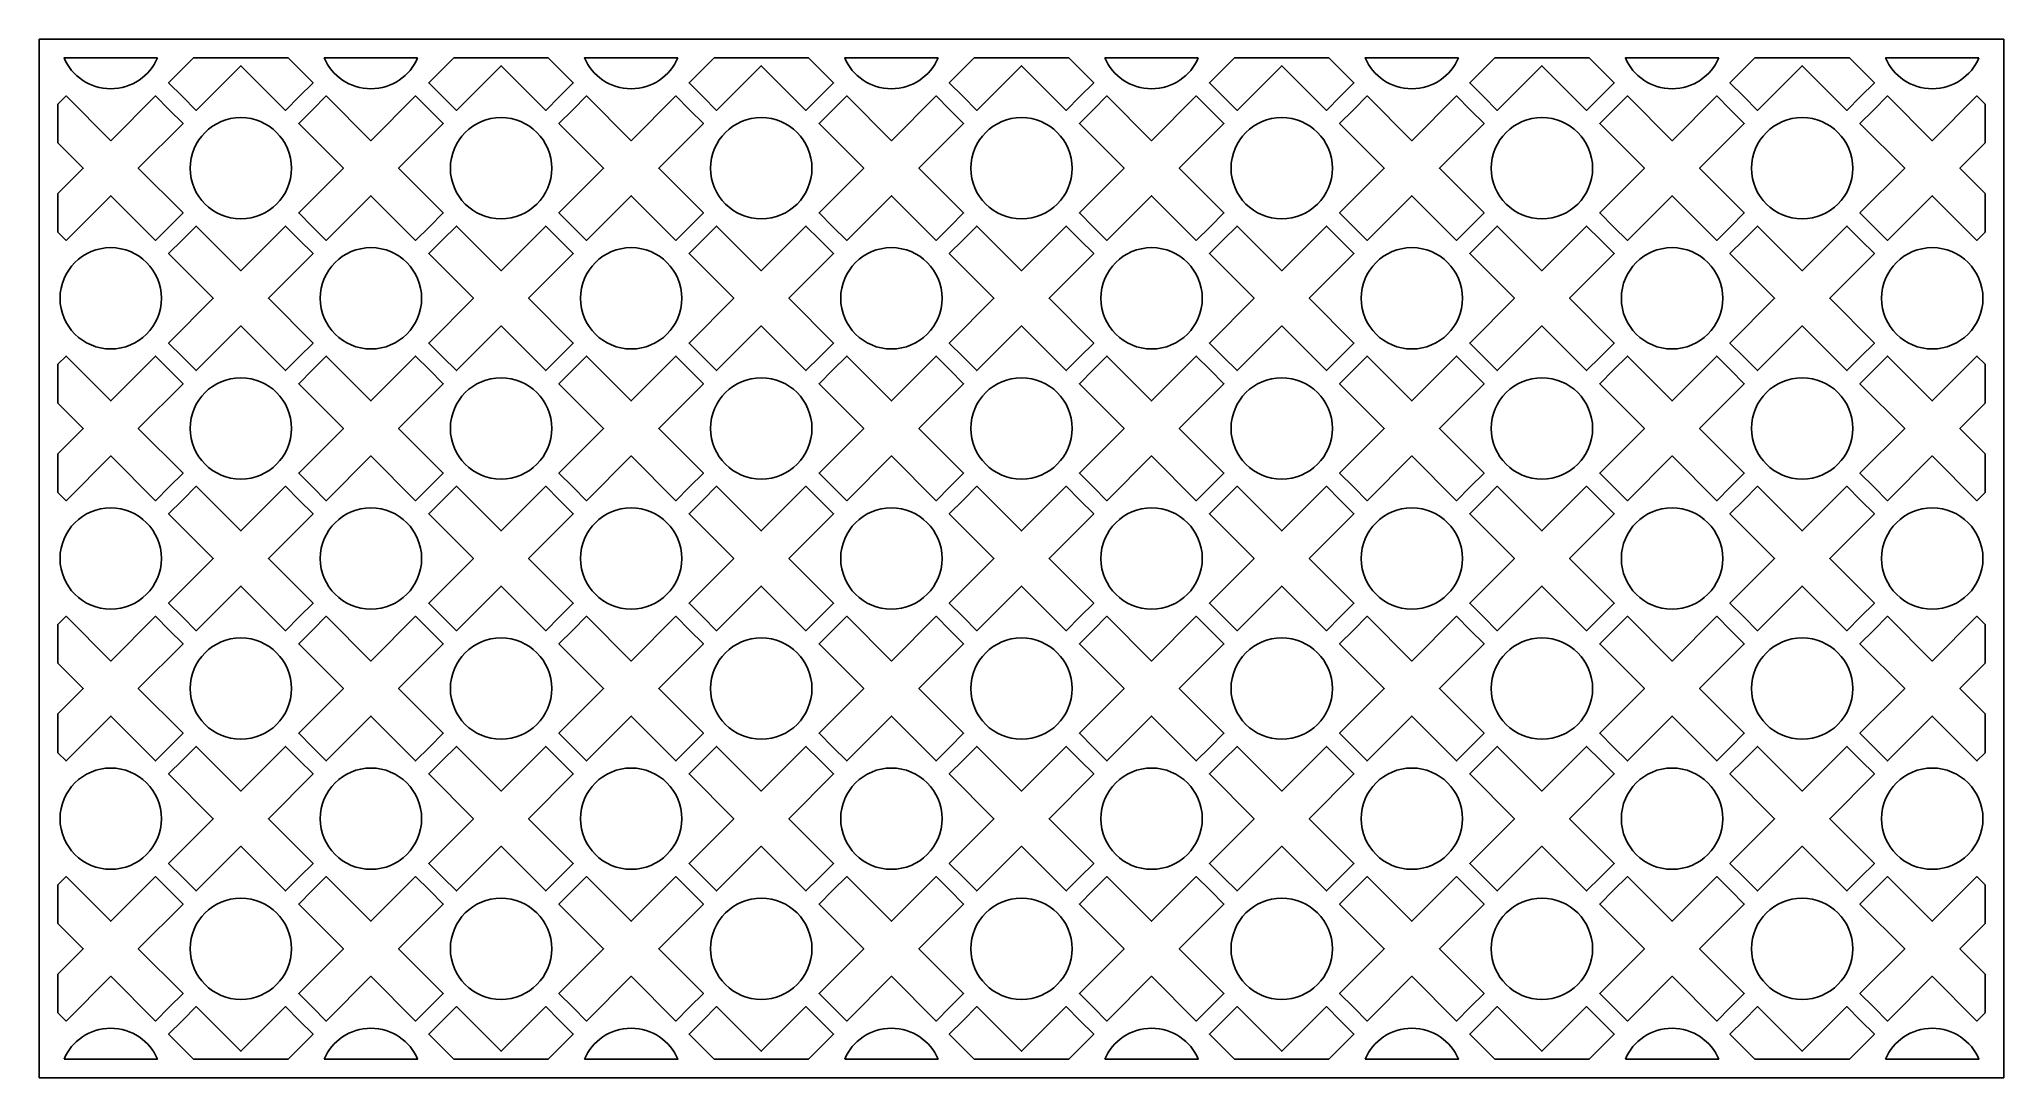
# Model space of a CAD drawing. Header units: centimetres. Extents: x 1.5 to 12.6, y -9 to -3.1.
import ezdxf

# ---------------------------------------------------------------- set-up
doc = ezdxf.new("R2010")
doc.units = ezdxf.units.CM
doc.header["$MEASUREMENT"] = 0
doc.layers.add('layer 1', color=7, linetype='Continuous')

msp = doc.modelspace()

# ---------------------------------------------------------------- linework, layer by layer
at = {"layer": 'layer 1', "color": 250}
for points, knots in [([(1.50051, -9.00021), (1.50051, -9.00021), (1.50051, -8.89535), (1.50051, -8.89535), (1.50051, -8.89535), (1.50051, -8.89535), (1.50051, -3.23995), (1.50051, -3.23995), (1.50051, -3.23995), (1.50051, -3.23995), (1.50051, -3.13509), (1.50051, -3.13509), (1.50051, -3.13509), (1.50051, -3.13509), (1.60536, -3.13509), (1.60536, -3.13509), (1.60536, -3.13509), (1.60536, -3.13509), (12.48896, -3.13509), (12.48896, -3.13509), (12.48896, -3.13509), (12.48896, -3.13509), (12.59381, -3.13509), (12.59381, -3.13509), (12.59381, -3.13509), (12.59381, -3.13509), (12.59381, -3.23995), (12.59381, -3.23995), (12.59381, -3.23995), (12.59381, -3.23995), (12.59381, -8.89535), (12.59381, -8.89535), (12.59381, -8.89535), (12.59381, -8.89535), (12.59381, -9.00021), (12.59381, -9.00021), (12.59381, -9.00021), (12.59381, -9.00021), (12.48896, -9.00021), (12.48896, -9.00021), (12.48896, -9.00021), (12.48896, -9.00021), (1.60536, -9.00021), (1.60536, -9.00021), (1.60536, -9.00021), (1.60536, -9.00021), (1.50051, -9.00021), (1.50051, -9.00021)], [0, 0, 0, 0, 0.07692308, 0.07692308, 0.07692308, 0.07692308, 0.15384615, 0.15384615, 0.15384615, 0.15384615, 0.23076923, 0.23076923, 0.23076923, 0.23076923, 0.30769231, 0.30769231, 0.30769231, 0.30769231, 0.38461538, 0.38461538, 0.38461538, 0.38461538, 0.46153846, 0.46153846, 0.46153846, 0.46153846, 0.53846154, 0.53846154, 0.53846154, 0.53846154, 0.61538462, 0.61538462, 0.61538462, 0.61538462, 0.69230769, 0.69230769, 0.69230769, 0.69230769, 0.76923077, 0.76923077, 0.76923077, 0.76923077, 0.84615385, 0.84615385, 0.84615385, 0.84615385, 1, 1, 1, 1]), ([(2.16753, -3.23995), (2.16753, -3.23995), (1.64029, -3.23995), (1.64029, -3.23995), (1.64029, -3.23995), (1.68373, -3.34265), (1.78546, -3.41475), (1.90395, -3.41475), (1.90395, -3.41475), (2.02242, -3.41475), (2.1241, -3.34265), (2.16753, -3.23995)], [0, 0, 0, 0, 0.25, 0.25, 0.25, 0.25, 0.5, 0.5, 0.5, 0.5, 1, 1, 1, 1]), ([(2.90562, -3.23995), (2.90562, -3.23995), (2.37176, -3.23995), (2.37176, -3.23995), (2.37176, -3.23995), (2.37176, -3.23995), (2.23055, -3.38115), (2.23055, -3.38115), (2.23055, -3.38115), (2.23055, -3.38115), (2.30839, -3.45897), (2.30839, -3.45897), (2.30839, -3.45897), (2.30839, -3.45897), (2.38621, -3.53679), (2.38621, -3.53679), (2.38621, -3.53679), (2.38621, -3.53679), (2.6387, -3.28434), (2.6387, -3.28434), (2.6387, -3.28434), (2.6387, -3.28434), (2.89116, -3.53679), (2.89116, -3.53679), (2.89116, -3.53679), (2.89116, -3.53679), (2.96899, -3.45897), (2.96899, -3.45897), (2.96899, -3.45897), (2.96899, -3.45897), (3.04682, -3.38115), (3.04682, -3.38115), (3.04682, -3.38115), (3.04682, -3.38115), (2.90562, -3.23995), (2.90562, -3.23995)], [0, 0, 0, 0, 0.1, 0.1, 0.1, 0.1, 0.2, 0.2, 0.2, 0.2, 0.3, 0.3, 0.3, 0.3, 0.4, 0.4, 0.4, 0.4, 0.5, 0.5, 0.5, 0.5, 0.6, 0.6, 0.6, 0.6, 0.7, 0.7, 0.7, 0.7, 0.8, 0.8, 0.8, 0.8, 1, 1, 1, 1]), ([(3.63702, -3.23995), (3.63702, -3.23995), (3.10978, -3.23995), (3.10978, -3.23995), (3.10978, -3.23995), (3.15321, -3.34265), (3.25493, -3.41475), (3.37342, -3.41475), (3.37342, -3.41475), (3.4919, -3.41475), (3.59359, -3.34265), (3.63702, -3.23995)], [0, 0, 0, 0, 0.25, 0.25, 0.25, 0.25, 0.5, 0.5, 0.5, 0.5, 1, 1, 1, 1]), ([(4.3751, -3.23995), (4.3751, -3.23995), (3.84125, -3.23995), (3.84125, -3.23995), (3.84125, -3.23995), (3.84125, -3.23995), (3.70006, -3.38115), (3.70006, -3.38115), (3.70006, -3.38115), (3.70006, -3.38115), (3.77787, -3.45897), (3.77787, -3.45897), (3.77787, -3.45897), (3.77787, -3.45897), (3.85571, -3.53679), (3.85571, -3.53679), (3.85571, -3.53679), (3.85571, -3.53679), (4.10818, -3.28434), (4.10818, -3.28434), (4.10818, -3.28434), (4.10818, -3.28434), (4.36065, -3.53679), (4.36065, -3.53679), (4.36065, -3.53679), (4.36065, -3.53679), (4.43849, -3.45897), (4.43849, -3.45897), (4.43849, -3.45897), (4.43849, -3.45897), (4.5163, -3.38115), (4.5163, -3.38115), (4.5163, -3.38115), (4.5163, -3.38115), (4.3751, -3.23995), (4.3751, -3.23995)], [0, 0, 0, 0, 0.1, 0.1, 0.1, 0.1, 0.2, 0.2, 0.2, 0.2, 0.3, 0.3, 0.3, 0.3, 0.4, 0.4, 0.4, 0.4, 0.5, 0.5, 0.5, 0.5, 0.6, 0.6, 0.6, 0.6, 0.7, 0.7, 0.7, 0.7, 0.8, 0.8, 0.8, 0.8, 1, 1, 1, 1]), ([(5.10651, -3.23995), (5.10651, -3.23995), (4.57927, -3.23995), (4.57927, -3.23995), (4.57927, -3.23995), (4.6227, -3.34265), (4.72443, -3.41475), (4.84292, -3.41475), (4.84292, -3.41475), (4.96138, -3.41475), (5.06307, -3.34265), (5.10651, -3.23995)], [0, 0, 0, 0, 0.25, 0.25, 0.25, 0.25, 0.5, 0.5, 0.5, 0.5, 1, 1, 1, 1]), ([(5.84459, -3.23995), (5.84459, -3.23995), (5.31074, -3.23995), (5.31074, -3.23995), (5.31074, -3.23995), (5.31074, -3.23995), (5.16954, -3.38115), (5.16954, -3.38115), (5.16954, -3.38115), (5.16954, -3.38115), (5.24737, -3.45897), (5.24737, -3.45897), (5.24737, -3.45897), (5.24737, -3.45897), (5.32519, -3.53679), (5.32519, -3.53679), (5.32519, -3.53679), (5.32519, -3.53679), (5.57767, -3.28434), (5.57767, -3.28434), (5.57767, -3.28434), (5.57767, -3.28434), (5.83014, -3.53679), (5.83014, -3.53679), (5.83014, -3.53679), (5.83014, -3.53679), (5.90796, -3.45897), (5.90796, -3.45897), (5.90796, -3.45897), (5.90796, -3.45897), (5.98578, -3.38115), (5.98578, -3.38115), (5.98578, -3.38115), (5.98578, -3.38115), (5.84459, -3.23995), (5.84459, -3.23995)], [0, 0, 0, 0, 0.1, 0.1, 0.1, 0.1, 0.2, 0.2, 0.2, 0.2, 0.3, 0.3, 0.3, 0.3, 0.4, 0.4, 0.4, 0.4, 0.5, 0.5, 0.5, 0.5, 0.6, 0.6, 0.6, 0.6, 0.7, 0.7, 0.7, 0.7, 0.8, 0.8, 0.8, 0.8, 1, 1, 1, 1]), ([(6.57599, -3.23995), (6.57599, -3.23995), (6.04877, -3.23995), (6.04877, -3.23995), (6.04877, -3.23995), (6.09221, -3.34265), (6.19393, -3.41475), (6.3124, -3.41475), (6.3124, -3.41475), (6.43088, -3.41475), (6.53256, -3.34265), (6.57599, -3.23995)], [0, 0, 0, 0, 0.25, 0.25, 0.25, 0.25, 0.5, 0.5, 0.5, 0.5, 1, 1, 1, 1]), ([(7.31408, -3.23995), (7.31408, -3.23995), (6.78022, -3.23995), (6.78022, -3.23995), (6.78022, -3.23995), (6.78022, -3.23995), (6.63902, -3.38115), (6.63902, -3.38115), (6.63902, -3.38115), (6.63902, -3.38115), (6.71684, -3.45897), (6.71684, -3.45897), (6.71684, -3.45897), (6.71684, -3.45897), (6.79469, -3.53679), (6.79469, -3.53679), (6.79469, -3.53679), (6.79469, -3.53679), (7.04715, -3.28434), (7.04715, -3.28434), (7.04715, -3.28434), (7.04715, -3.28434), (7.29962, -3.53679), (7.29962, -3.53679), (7.29962, -3.53679), (7.29962, -3.53679), (7.37746, -3.45897), (7.37746, -3.45897), (7.37746, -3.45897), (7.37746, -3.45897), (7.45528, -3.38115), (7.45528, -3.38115), (7.45528, -3.38115), (7.45528, -3.38115), (7.31408, -3.23995), (7.31408, -3.23995)], [0, 0, 0, 0, 0.1, 0.1, 0.1, 0.1, 0.2, 0.2, 0.2, 0.2, 0.3, 0.3, 0.3, 0.3, 0.4, 0.4, 0.4, 0.4, 0.5, 0.5, 0.5, 0.5, 0.6, 0.6, 0.6, 0.6, 0.7, 0.7, 0.7, 0.7, 0.8, 0.8, 0.8, 0.8, 1, 1, 1, 1]), ([(8.04548, -3.23995), (8.04548, -3.23995), (7.51826, -3.23995), (7.51826, -3.23995), (7.51826, -3.23995), (7.5617, -3.34265), (7.66342, -3.41475), (7.7819, -3.41475), (7.7819, -3.41475), (7.90037, -3.41475), (8.00205, -3.34265), (8.04548, -3.23995)], [0, 0, 0, 0, 0.25, 0.25, 0.25, 0.25, 0.5, 0.5, 0.5, 0.5, 1, 1, 1, 1]), ([(8.78357, -3.23995), (8.78357, -3.23995), (8.24972, -3.23995), (8.24972, -3.23995), (8.24972, -3.23995), (8.24972, -3.23995), (8.10853, -3.38115), (8.10853, -3.38115), (8.10853, -3.38115), (8.10853, -3.38115), (8.18634, -3.45897), (8.18634, -3.45897), (8.18634, -3.45897), (8.18634, -3.45897), (8.26416, -3.53679), (8.26416, -3.53679), (8.26416, -3.53679), (8.26416, -3.53679), (8.51665, -3.28434), (8.51665, -3.28434), (8.51665, -3.28434), (8.51665, -3.28434), (8.76913, -3.53679), (8.76913, -3.53679), (8.76913, -3.53679), (8.76913, -3.53679), (8.84694, -3.45897), (8.84694, -3.45897), (8.84694, -3.45897), (8.84694, -3.45897), (8.92477, -3.38115), (8.92477, -3.38115), (8.92477, -3.38115), (8.92477, -3.38115), (8.78357, -3.23995), (8.78357, -3.23995)], [0, 0, 0, 0, 0.1, 0.1, 0.1, 0.1, 0.2, 0.2, 0.2, 0.2, 0.3, 0.3, 0.3, 0.3, 0.4, 0.4, 0.4, 0.4, 0.5, 0.5, 0.5, 0.5, 0.6, 0.6, 0.6, 0.6, 0.7, 0.7, 0.7, 0.7, 0.8, 0.8, 0.8, 0.8, 1, 1, 1, 1]), ([(9.51496, -3.23995), (9.51496, -3.23995), (8.98774, -3.23995), (8.98774, -3.23995), (8.98774, -3.23995), (9.03118, -3.34265), (9.1329, -3.41475), (9.25139, -3.41475), (9.25139, -3.41475), (9.36985, -3.41475), (9.47153, -3.34265), (9.51496, -3.23995)], [0, 0, 0, 0, 0.25, 0.25, 0.25, 0.25, 0.5, 0.5, 0.5, 0.5, 1, 1, 1, 1]), ([(10.25306, -3.23995), (10.25306, -3.23995), (9.7192, -3.23995), (9.7192, -3.23995), (9.7192, -3.23995), (9.7192, -3.23995), (9.57801, -3.38115), (9.57801, -3.38115), (9.57801, -3.38115), (9.57801, -3.38115), (9.65583, -3.45897), (9.65583, -3.45897), (9.65583, -3.45897), (9.65583, -3.45897), (9.73365, -3.53679), (9.73365, -3.53679), (9.73365, -3.53679), (9.73365, -3.53679), (9.98614, -3.28434), (9.98614, -3.28434), (9.98614, -3.28434), (9.98614, -3.28434), (10.23861, -3.53679), (10.23861, -3.53679), (10.23861, -3.53679), (10.23861, -3.53679), (10.31643, -3.45897), (10.31643, -3.45897), (10.31643, -3.45897), (10.31643, -3.45897), (10.39425, -3.38115), (10.39425, -3.38115), (10.39425, -3.38115), (10.39425, -3.38115), (10.25306, -3.23995), (10.25306, -3.23995)], [0, 0, 0, 0, 0.1, 0.1, 0.1, 0.1, 0.2, 0.2, 0.2, 0.2, 0.3, 0.3, 0.3, 0.3, 0.4, 0.4, 0.4, 0.4, 0.5, 0.5, 0.5, 0.5, 0.6, 0.6, 0.6, 0.6, 0.7, 0.7, 0.7, 0.7, 0.8, 0.8, 0.8, 0.8, 1, 1, 1, 1]), ([(10.98446, -3.23995), (10.98446, -3.23995), (10.45723, -3.23995), (10.45723, -3.23995), (10.45723, -3.23995), (10.50066, -3.34265), (10.60239, -3.41475), (10.72088, -3.41475), (10.72088, -3.41475), (10.83934, -3.41475), (10.94103, -3.34265), (10.98446, -3.23995)], [0, 0, 0, 0, 0.25, 0.25, 0.25, 0.25, 0.5, 0.5, 0.5, 0.5, 1, 1, 1, 1]), ([(11.72255, -3.23995), (11.72255, -3.23995), (11.1887, -3.23995), (11.1887, -3.23995), (11.1887, -3.23995), (11.1887, -3.23995), (11.04749, -3.38115), (11.04749, -3.38115), (11.04749, -3.38115), (11.04749, -3.38115), (11.12533, -3.45897), (11.12533, -3.45897), (11.12533, -3.45897), (11.12533, -3.45897), (11.20314, -3.53679), (11.20314, -3.53679), (11.20314, -3.53679), (11.20314, -3.53679), (11.45563, -3.28434), (11.45563, -3.28434), (11.45563, -3.28434), (11.45563, -3.28434), (11.70809, -3.53679), (11.70809, -3.53679), (11.70809, -3.53679), (11.70809, -3.53679), (11.78592, -3.45897), (11.78592, -3.45897), (11.78592, -3.45897), (11.78592, -3.45897), (11.86376, -3.38115), (11.86376, -3.38115), (11.86376, -3.38115), (11.86376, -3.38115), (11.72255, -3.23995), (11.72255, -3.23995)], [0, 0, 0, 0, 0.1, 0.1, 0.1, 0.1, 0.2, 0.2, 0.2, 0.2, 0.3, 0.3, 0.3, 0.3, 0.4, 0.4, 0.4, 0.4, 0.5, 0.5, 0.5, 0.5, 0.6, 0.6, 0.6, 0.6, 0.7, 0.7, 0.7, 0.7, 0.8, 0.8, 0.8, 0.8, 1, 1, 1, 1]), ([(12.45395, -3.23995), (12.45395, -3.23995), (11.92671, -3.23995), (11.92671, -3.23995), (11.92671, -3.23995), (11.97013, -3.34265), (12.07188, -3.41475), (12.19036, -3.41475), (12.19036, -3.41475), (12.30885, -3.41475), (12.41052, -3.34265), (12.45395, -3.23995)], [0, 0, 0, 0, 0.25, 0.25, 0.25, 0.25, 0.5, 0.5, 0.5, 0.5, 1, 1, 1, 1]), ([(1.60536, -3.50141), (1.60536, -3.50141), (1.60536, -3.72048), (1.60536, -3.72048), (1.60536, -3.72048), (1.60536, -3.72048), (1.7483, -3.86342), (1.7483, -3.86342), (1.7483, -3.86342), (1.7483, -3.86342), (1.60536, -4.00636), (1.60536, -4.00636), (1.60536, -4.00636), (1.60536, -4.00636), (1.60536, -4.22542), (1.60536, -4.22542), (1.60536, -4.22542), (1.60536, -4.22542), (1.65149, -4.27153), (1.65149, -4.27153), (1.65149, -4.27153), (1.65149, -4.27153), (1.90395, -4.01907), (1.90395, -4.01907), (1.90395, -4.01907), (1.90395, -4.01907), (2.15643, -4.27153), (2.15643, -4.27153), (2.15643, -4.27153), (2.15643, -4.27153), (2.23426, -4.19372), (2.23426, -4.19372), (2.23426, -4.19372), (2.23426, -4.19372), (2.31207, -4.11589), (2.31207, -4.11589), (2.31207, -4.11589), (2.31207, -4.11589), (2.05962, -3.86342), (2.05962, -3.86342), (2.05962, -3.86342), (2.05962, -3.86342), (2.31207, -3.61096), (2.31207, -3.61096), (2.31207, -3.61096), (2.31207, -3.61096), (2.23426, -3.53312), (2.23426, -3.53312), (2.23426, -3.53312), (2.23426, -3.53312), (2.15643, -3.4553), (2.15643, -3.4553), (2.15643, -3.4553), (2.15643, -3.4553), (1.90395, -3.70775), (1.90395, -3.70775), (1.90395, -3.70775), (1.90395, -3.70775), (1.65149, -3.4553), (1.65149, -3.4553), (1.65149, -3.4553), (1.65149, -3.4553), (1.60536, -3.50141), (1.60536, -3.50141)], [0, 0, 0, 0, 0.05882353, 0.05882353, 0.05882353, 0.05882353, 0.11764706, 0.11764706, 0.11764706, 0.11764706, 0.17647059, 0.17647059, 0.17647059, 0.17647059, 0.23529412, 0.23529412, 0.23529412, 0.23529412, 0.29411765, 0.29411765, 0.29411765, 0.29411765, 0.35294118, 0.35294118, 0.35294118, 0.35294118, 0.41176471, 0.41176471, 0.41176471, 0.41176471, 0.47058824, 0.47058824, 0.47058824, 0.47058824, 0.52941176, 0.52941176, 0.52941176, 0.52941176, 0.58823529, 0.58823529, 0.58823529, 0.58823529, 0.64705882, 0.64705882, 0.64705882, 0.64705882, 0.70588235, 0.70588235, 0.70588235, 0.70588235, 0.76470588, 0.76470588, 0.76470588, 0.76470588, 0.82352941, 0.82352941, 0.82352941, 0.82352941, 0.88235294, 0.88235294, 0.88235294, 0.88235294, 1, 1, 1, 1]), ([(3.04314, -4.19372), (3.04314, -4.19372), (3.12096, -4.27153), (3.12096, -4.27153), (3.12096, -4.27153), (3.12096, -4.27153), (3.37342, -4.01907), (3.37342, -4.01907), (3.37342, -4.01907), (3.37342, -4.01907), (3.62591, -4.27153), (3.62591, -4.27153), (3.62591, -4.27153), (3.62591, -4.27153), (3.70374, -4.19372), (3.70374, -4.19372), (3.70374, -4.19372), (3.70374, -4.19372), (3.78156, -4.11589), (3.78156, -4.11589), (3.78156, -4.11589), (3.78156, -4.11589), (3.52911, -3.86342), (3.52911, -3.86342), (3.52911, -3.86342), (3.52911, -3.86342), (3.78156, -3.61096), (3.78156, -3.61096), (3.78156, -3.61096), (3.78156, -3.61096), (3.70374, -3.53312), (3.70374, -3.53312), (3.70374, -3.53312), (3.70374, -3.53312), (3.62591, -3.4553), (3.62591, -3.4553), (3.62591, -3.4553), (3.62591, -3.4553), (3.37342, -3.70775), (3.37342, -3.70775), (3.37342, -3.70775), (3.37342, -3.70775), (3.12096, -3.4553), (3.12096, -3.4553), (3.12096, -3.4553), (3.12096, -3.4553), (3.04314, -3.53312), (3.04314, -3.53312), (3.04314, -3.53312), (3.04314, -3.53312), (2.96531, -3.61096), (2.96531, -3.61096), (2.96531, -3.61096), (2.96531, -3.61096), (3.21777, -3.86342), (3.21777, -3.86342), (3.21777, -3.86342), (3.21777, -3.86342), (2.96531, -4.11589), (2.96531, -4.11589), (2.96531, -4.11589), (2.96531, -4.11589), (3.04314, -4.19372), (3.04314, -4.19372)], [0, 0, 0, 0, 0.05882353, 0.05882353, 0.05882353, 0.05882353, 0.11764706, 0.11764706, 0.11764706, 0.11764706, 0.17647059, 0.17647059, 0.17647059, 0.17647059, 0.23529412, 0.23529412, 0.23529412, 0.23529412, 0.29411765, 0.29411765, 0.29411765, 0.29411765, 0.35294118, 0.35294118, 0.35294118, 0.35294118, 0.41176471, 0.41176471, 0.41176471, 0.41176471, 0.47058824, 0.47058824, 0.47058824, 0.47058824, 0.52941176, 0.52941176, 0.52941176, 0.52941176, 0.58823529, 0.58823529, 0.58823529, 0.58823529, 0.64705882, 0.64705882, 0.64705882, 0.64705882, 0.70588235, 0.70588235, 0.70588235, 0.70588235, 0.76470588, 0.76470588, 0.76470588, 0.76470588, 0.82352941, 0.82352941, 0.82352941, 0.82352941, 0.88235294, 0.88235294, 0.88235294, 0.88235294, 1, 1, 1, 1]), ([(5.17321, -4.19372), (5.17321, -4.19372), (5.25105, -4.11589), (5.25105, -4.11589), (5.25105, -4.11589), (5.25105, -4.11589), (4.99859, -3.86342), (4.99859, -3.86342), (4.99859, -3.86342), (4.99859, -3.86342), (5.25105, -3.61096), (5.25105, -3.61096), (5.25105, -3.61096), (5.25105, -3.61096), (5.17321, -3.53312), (5.17321, -3.53312), (5.17321, -3.53312), (5.17321, -3.53312), (5.09539, -3.4553), (5.09539, -3.4553), (5.09539, -3.4553), (5.09539, -3.4553), (4.84292, -3.70775), (4.84292, -3.70775), (4.84292, -3.70775), (4.84292, -3.70775), (4.59046, -3.4553), (4.59046, -3.4553), (4.59046, -3.4553), (4.59046, -3.4553), (4.51262, -3.53312), (4.51262, -3.53312), (4.51262, -3.53312), (4.51262, -3.53312), (4.43478, -3.61096), (4.43478, -3.61096), (4.43478, -3.61096), (4.43478, -3.61096), (4.68725, -3.86342), (4.68725, -3.86342), (4.68725, -3.86342), (4.68725, -3.86342), (4.43478, -4.11589), (4.43478, -4.11589), (4.43478, -4.11589), (4.43478, -4.11589), (4.51262, -4.19372), (4.51262, -4.19372), (4.51262, -4.19372), (4.51262, -4.19372), (4.59046, -4.27153), (4.59046, -4.27153), (4.59046, -4.27153), (4.59046, -4.27153), (4.84292, -4.01907), (4.84292, -4.01907), (4.84292, -4.01907), (4.84292, -4.01907), (5.09539, -4.27153), (5.09539, -4.27153), (5.09539, -4.27153), (5.09539, -4.27153), (5.17321, -4.19372), (5.17321, -4.19372)], [0, 0, 0, 0, 0.05882353, 0.05882353, 0.05882353, 0.05882353, 0.11764706, 0.11764706, 0.11764706, 0.11764706, 0.17647059, 0.17647059, 0.17647059, 0.17647059, 0.23529412, 0.23529412, 0.23529412, 0.23529412, 0.29411765, 0.29411765, 0.29411765, 0.29411765, 0.35294118, 0.35294118, 0.35294118, 0.35294118, 0.41176471, 0.41176471, 0.41176471, 0.41176471, 0.47058824, 0.47058824, 0.47058824, 0.47058824, 0.52941176, 0.52941176, 0.52941176, 0.52941176, 0.58823529, 0.58823529, 0.58823529, 0.58823529, 0.64705882, 0.64705882, 0.64705882, 0.64705882, 0.70588235, 0.70588235, 0.70588235, 0.70588235, 0.76470588, 0.76470588, 0.76470588, 0.76470588, 0.82352941, 0.82352941, 0.82352941, 0.82352941, 0.88235294, 0.88235294, 0.88235294, 0.88235294, 1, 1, 1, 1]), ([(5.98211, -4.19372), (5.98211, -4.19372), (6.05995, -4.27153), (6.05995, -4.27153), (6.05995, -4.27153), (6.05995, -4.27153), (6.3124, -4.01907), (6.3124, -4.01907), (6.3124, -4.01907), (6.3124, -4.01907), (6.56489, -4.27153), (6.56489, -4.27153), (6.56489, -4.27153), (6.56489, -4.27153), (6.64272, -4.19372), (6.64272, -4.19372), (6.64272, -4.19372), (6.64272, -4.19372), (6.72053, -4.11589), (6.72053, -4.11589), (6.72053, -4.11589), (6.72053, -4.11589), (6.46807, -3.86342), (6.46807, -3.86342), (6.46807, -3.86342), (6.46807, -3.86342), (6.72053, -3.61096), (6.72053, -3.61096), (6.72053, -3.61096), (6.72053, -3.61096), (6.64272, -3.53312), (6.64272, -3.53312), (6.64272, -3.53312), (6.64272, -3.53312), (6.56489, -3.4553), (6.56489, -3.4553), (6.56489, -3.4553), (6.56489, -3.4553), (6.3124, -3.70775), (6.3124, -3.70775), (6.3124, -3.70775), (6.3124, -3.70775), (6.05995, -3.4553), (6.05995, -3.4553), (6.05995, -3.4553), (6.05995, -3.4553), (5.98211, -3.53312), (5.98211, -3.53312), (5.98211, -3.53312), (5.98211, -3.53312), (5.90429, -3.61096), (5.90429, -3.61096), (5.90429, -3.61096), (5.90429, -3.61096), (6.15674, -3.86342), (6.15674, -3.86342), (6.15674, -3.86342), (6.15674, -3.86342), (5.90429, -4.11589), (5.90429, -4.11589), (5.90429, -4.11589), (5.90429, -4.11589), (5.98211, -4.19372), (5.98211, -4.19372)], [0, 0, 0, 0, 0.05882353, 0.05882353, 0.05882353, 0.05882353, 0.11764706, 0.11764706, 0.11764706, 0.11764706, 0.17647059, 0.17647059, 0.17647059, 0.17647059, 0.23529412, 0.23529412, 0.23529412, 0.23529412, 0.29411765, 0.29411765, 0.29411765, 0.29411765, 0.35294118, 0.35294118, 0.35294118, 0.35294118, 0.41176471, 0.41176471, 0.41176471, 0.41176471, 0.47058824, 0.47058824, 0.47058824, 0.47058824, 0.52941176, 0.52941176, 0.52941176, 0.52941176, 0.58823529, 0.58823529, 0.58823529, 0.58823529, 0.64705882, 0.64705882, 0.64705882, 0.64705882, 0.70588235, 0.70588235, 0.70588235, 0.70588235, 0.76470588, 0.76470588, 0.76470588, 0.76470588, 0.82352941, 0.82352941, 0.82352941, 0.82352941, 0.88235294, 0.88235294, 0.88235294, 0.88235294, 1, 1, 1, 1]), ([(8.11221, -4.19372), (8.11221, -4.19372), (8.19003, -4.11589), (8.19003, -4.11589), (8.19003, -4.11589), (8.19003, -4.11589), (7.93755, -3.86342), (7.93755, -3.86342), (7.93755, -3.86342), (7.93755, -3.86342), (8.19003, -3.61096), (8.19003, -3.61096), (8.19003, -3.61096), (8.19003, -3.61096), (8.11221, -3.53312), (8.11221, -3.53312), (8.11221, -3.53312), (8.11221, -3.53312), (8.03438, -3.4553), (8.03438, -3.4553), (8.03438, -3.4553), (8.03438, -3.4553), (7.7819, -3.70775), (7.7819, -3.70775), (7.7819, -3.70775), (7.7819, -3.70775), (7.52942, -3.4553), (7.52942, -3.4553), (7.52942, -3.4553), (7.52942, -3.4553), (7.45161, -3.53312), (7.45161, -3.53312), (7.45161, -3.53312), (7.45161, -3.53312), (7.37377, -3.61096), (7.37377, -3.61096), (7.37377, -3.61096), (7.37377, -3.61096), (7.62625, -3.86342), (7.62625, -3.86342), (7.62625, -3.86342), (7.62625, -3.86342), (7.37377, -4.11589), (7.37377, -4.11589), (7.37377, -4.11589), (7.37377, -4.11589), (7.45161, -4.19372), (7.45161, -4.19372), (7.45161, -4.19372), (7.45161, -4.19372), (7.52942, -4.27153), (7.52942, -4.27153), (7.52942, -4.27153), (7.52942, -4.27153), (7.7819, -4.01907), (7.7819, -4.01907), (7.7819, -4.01907), (7.7819, -4.01907), (8.03438, -4.27153), (8.03438, -4.27153), (8.03438, -4.27153), (8.03438, -4.27153), (8.11221, -4.19372), (8.11221, -4.19372)], [0, 0, 0, 0, 0.05882353, 0.05882353, 0.05882353, 0.05882353, 0.11764706, 0.11764706, 0.11764706, 0.11764706, 0.17647059, 0.17647059, 0.17647059, 0.17647059, 0.23529412, 0.23529412, 0.23529412, 0.23529412, 0.29411765, 0.29411765, 0.29411765, 0.29411765, 0.35294118, 0.35294118, 0.35294118, 0.35294118, 0.41176471, 0.41176471, 0.41176471, 0.41176471, 0.47058824, 0.47058824, 0.47058824, 0.47058824, 0.52941176, 0.52941176, 0.52941176, 0.52941176, 0.58823529, 0.58823529, 0.58823529, 0.58823529, 0.64705882, 0.64705882, 0.64705882, 0.64705882, 0.70588235, 0.70588235, 0.70588235, 0.70588235, 0.76470588, 0.76470588, 0.76470588, 0.76470588, 0.82352941, 0.82352941, 0.82352941, 0.82352941, 0.88235294, 0.88235294, 0.88235294, 0.88235294, 1, 1, 1, 1]), ([(8.92108, -4.19372), (8.92108, -4.19372), (8.99891, -4.27153), (8.99891, -4.27153), (8.99891, -4.27153), (8.99891, -4.27153), (9.25139, -4.01907), (9.25139, -4.01907), (9.25139, -4.01907), (9.25139, -4.01907), (9.50387, -4.27153), (9.50387, -4.27153), (9.50387, -4.27153), (9.50387, -4.27153), (9.58169, -4.19372), (9.58169, -4.19372), (9.58169, -4.19372), (9.58169, -4.19372), (9.65953, -4.11589), (9.65953, -4.11589), (9.65953, -4.11589), (9.65953, -4.11589), (9.40705, -3.86342), (9.40705, -3.86342), (9.40705, -3.86342), (9.40705, -3.86342), (9.65953, -3.61096), (9.65953, -3.61096), (9.65953, -3.61096), (9.65953, -3.61096), (9.58169, -3.53312), (9.58169, -3.53312), (9.58169, -3.53312), (9.58169, -3.53312), (9.50387, -3.4553), (9.50387, -3.4553), (9.50387, -3.4553), (9.50387, -3.4553), (9.25139, -3.70775), (9.25139, -3.70775), (9.25139, -3.70775), (9.25139, -3.70775), (8.99891, -3.4553), (8.99891, -3.4553), (8.99891, -3.4553), (8.99891, -3.4553), (8.92108, -3.53312), (8.92108, -3.53312), (8.92108, -3.53312), (8.92108, -3.53312), (8.84325, -3.61096), (8.84325, -3.61096), (8.84325, -3.61096), (8.84325, -3.61096), (9.09573, -3.86342), (9.09573, -3.86342), (9.09573, -3.86342), (9.09573, -3.86342), (8.84325, -4.11589), (8.84325, -4.11589), (8.84325, -4.11589), (8.84325, -4.11589), (8.92108, -4.19372), (8.92108, -4.19372)], [0, 0, 0, 0, 0.05882353, 0.05882353, 0.05882353, 0.05882353, 0.11764706, 0.11764706, 0.11764706, 0.11764706, 0.17647059, 0.17647059, 0.17647059, 0.17647059, 0.23529412, 0.23529412, 0.23529412, 0.23529412, 0.29411765, 0.29411765, 0.29411765, 0.29411765, 0.35294118, 0.35294118, 0.35294118, 0.35294118, 0.41176471, 0.41176471, 0.41176471, 0.41176471, 0.47058824, 0.47058824, 0.47058824, 0.47058824, 0.52941176, 0.52941176, 0.52941176, 0.52941176, 0.58823529, 0.58823529, 0.58823529, 0.58823529, 0.64705882, 0.64705882, 0.64705882, 0.64705882, 0.70588235, 0.70588235, 0.70588235, 0.70588235, 0.76470588, 0.76470588, 0.76470588, 0.76470588, 0.82352941, 0.82352941, 0.82352941, 0.82352941, 0.88235294, 0.88235294, 0.88235294, 0.88235294, 1, 1, 1, 1]), ([(10.39058, -3.53312), (10.39058, -3.53312), (10.31276, -3.61096), (10.31276, -3.61096), (10.31276, -3.61096), (10.31276, -3.61096), (10.56522, -3.86342), (10.56522, -3.86342), (10.56522, -3.86342), (10.56522, -3.86342), (10.31276, -4.11589), (10.31276, -4.11589), (10.31276, -4.11589), (10.31276, -4.11589), (10.39058, -4.19372), (10.39058, -4.19372), (10.39058, -4.19372), (10.39058, -4.19372), (10.46841, -4.27153), (10.46841, -4.27153), (10.46841, -4.27153), (10.46841, -4.27153), (10.72088, -4.01907), (10.72088, -4.01907), (10.72088, -4.01907), (10.72088, -4.01907), (10.97335, -4.27153), (10.97335, -4.27153), (10.97335, -4.27153), (10.97335, -4.27153), (11.05117, -4.19372), (11.05117, -4.19372), (11.05117, -4.19372), (11.05117, -4.19372), (11.12901, -4.11589), (11.12901, -4.11589), (11.12901, -4.11589), (11.12901, -4.11589), (10.87655, -3.86342), (10.87655, -3.86342), (10.87655, -3.86342), (10.87655, -3.86342), (11.12901, -3.61096), (11.12901, -3.61096), (11.12901, -3.61096), (11.12901, -3.61096), (11.05117, -3.53312), (11.05117, -3.53312), (11.05117, -3.53312), (11.05117, -3.53312), (10.97335, -3.4553), (10.97335, -3.4553), (10.97335, -3.4553), (10.97335, -3.4553), (10.72088, -3.70775), (10.72088, -3.70775), (10.72088, -3.70775), (10.72088, -3.70775), (10.46841, -3.4553), (10.46841, -3.4553), (10.46841, -3.4553), (10.46841, -3.4553), (10.39058, -3.53312), (10.39058, -3.53312)], [0, 0, 0, 0, 0.05882353, 0.05882353, 0.05882353, 0.05882353, 0.11764706, 0.11764706, 0.11764706, 0.11764706, 0.17647059, 0.17647059, 0.17647059, 0.17647059, 0.23529412, 0.23529412, 0.23529412, 0.23529412, 0.29411765, 0.29411765, 0.29411765, 0.29411765, 0.35294118, 0.35294118, 0.35294118, 0.35294118, 0.41176471, 0.41176471, 0.41176471, 0.41176471, 0.47058824, 0.47058824, 0.47058824, 0.47058824, 0.52941176, 0.52941176, 0.52941176, 0.52941176, 0.58823529, 0.58823529, 0.58823529, 0.58823529, 0.64705882, 0.64705882, 0.64705882, 0.64705882, 0.70588235, 0.70588235, 0.70588235, 0.70588235, 0.76470588, 0.76470588, 0.76470588, 0.76470588, 0.82352941, 0.82352941, 0.82352941, 0.82352941, 0.88235294, 0.88235294, 0.88235294, 0.88235294, 1, 1, 1, 1]), ([(12.48896, -4.22542), (12.48896, -4.22542), (12.48896, -4.00636), (12.48896, -4.00636), (12.48896, -4.00636), (12.48896, -4.00636), (12.34603, -3.86342), (12.34603, -3.86342), (12.34603, -3.86342), (12.34603, -3.86342), (12.48896, -3.72048), (12.48896, -3.72048), (12.48896, -3.72048), (12.48896, -3.72048), (12.48896, -3.50141), (12.48896, -3.50141), (12.48896, -3.50141), (12.48896, -3.50141), (12.44284, -3.4553), (12.44284, -3.4553), (12.44284, -3.4553), (12.44284, -3.4553), (12.19036, -3.70775), (12.19036, -3.70775), (12.19036, -3.70775), (12.19036, -3.70775), (11.9379, -3.4553), (11.9379, -3.4553), (11.9379, -3.4553), (11.9379, -3.4553), (11.86006, -3.53312), (11.86006, -3.53312), (11.86006, -3.53312), (11.86006, -3.53312), (11.78223, -3.61096), (11.78223, -3.61096), (11.78223, -3.61096), (11.78223, -3.61096), (12.0347, -3.86342), (12.0347, -3.86342), (12.0347, -3.86342), (12.0347, -3.86342), (11.78223, -4.11589), (11.78223, -4.11589), (11.78223, -4.11589), (11.78223, -4.11589), (11.86006, -4.19372), (11.86006, -4.19372), (11.86006, -4.19372), (11.86006, -4.19372), (11.9379, -4.27153), (11.9379, -4.27153), (11.9379, -4.27153), (11.9379, -4.27153), (12.19036, -4.01907), (12.19036, -4.01907), (12.19036, -4.01907), (12.19036, -4.01907), (12.44284, -4.27153), (12.44284, -4.27153), (12.44284, -4.27153), (12.44284, -4.27153), (12.48896, -4.22542), (12.48896, -4.22542)], [0, 0, 0, 0, 0.05882353, 0.05882353, 0.05882353, 0.05882353, 0.11764706, 0.11764706, 0.11764706, 0.11764706, 0.17647059, 0.17647059, 0.17647059, 0.17647059, 0.23529412, 0.23529412, 0.23529412, 0.23529412, 0.29411765, 0.29411765, 0.29411765, 0.29411765, 0.35294118, 0.35294118, 0.35294118, 0.35294118, 0.41176471, 0.41176471, 0.41176471, 0.41176471, 0.47058824, 0.47058824, 0.47058824, 0.47058824, 0.52941176, 0.52941176, 0.52941176, 0.52941176, 0.58823529, 0.58823529, 0.58823529, 0.58823529, 0.64705882, 0.64705882, 0.64705882, 0.64705882, 0.70588235, 0.70588235, 0.70588235, 0.70588235, 0.76470588, 0.76470588, 0.76470588, 0.76470588, 0.82352941, 0.82352941, 0.82352941, 0.82352941, 0.88235294, 0.88235294, 0.88235294, 0.88235294, 1, 1, 1, 1]), ([(2.92479, -3.86342), (2.92479, -3.70548), (2.79662, -3.57731), (2.6387, -3.57731), (2.6387, -3.57731), (2.48075, -3.57731), (2.35258, -3.70548), (2.35258, -3.86342), (2.35258, -3.86342), (2.35258, -4.02135), (2.48075, -4.1495), (2.6387, -4.1495), (2.6387, -4.1495), (2.79662, -4.1495), (2.92479, -4.02135), (2.92479, -3.86342)], [0, 0, 0, 0, 0.2, 0.2, 0.2, 0.2, 0.4, 0.4, 0.4, 0.4, 0.6, 0.6, 0.6, 0.6, 1, 1, 1, 1]), ([(4.39427, -3.86342), (4.39427, -3.70548), (4.26612, -3.57731), (4.10818, -3.57731), (4.10818, -3.57731), (3.95024, -3.57731), (3.82207, -3.70548), (3.82207, -3.86342), (3.82207, -3.86342), (3.82207, -4.02135), (3.95024, -4.1495), (4.10818, -4.1495), (4.10818, -4.1495), (4.26612, -4.1495), (4.39427, -4.02135), (4.39427, -3.86342)], [0, 0, 0, 0, 0.2, 0.2, 0.2, 0.2, 0.4, 0.4, 0.4, 0.4, 0.6, 0.6, 0.6, 0.6, 1, 1, 1, 1]), ([(5.86377, -3.86342), (5.86377, -3.70548), (5.7356, -3.57731), (5.57767, -3.57731), (5.57767, -3.57731), (5.41972, -3.57731), (5.29156, -3.70548), (5.29156, -3.86342), (5.29156, -3.86342), (5.29156, -4.02135), (5.41972, -4.1495), (5.57767, -4.1495), (5.57767, -4.1495), (5.7356, -4.1495), (5.86377, -4.02135), (5.86377, -3.86342)], [0, 0, 0, 0, 0.2, 0.2, 0.2, 0.2, 0.4, 0.4, 0.4, 0.4, 0.6, 0.6, 0.6, 0.6, 1, 1, 1, 1]), ([(7.33326, -3.86342), (7.33326, -3.70548), (7.20508, -3.57731), (7.04715, -3.57731), (7.04715, -3.57731), (6.88921, -3.57731), (6.76104, -3.70548), (6.76104, -3.86342), (6.76104, -3.86342), (6.76104, -4.02135), (6.88921, -4.1495), (7.04715, -4.1495), (7.04715, -4.1495), (7.20508, -4.1495), (7.33326, -4.02135), (7.33326, -3.86342)], [0, 0, 0, 0, 0.2, 0.2, 0.2, 0.2, 0.4, 0.4, 0.4, 0.4, 0.6, 0.6, 0.6, 0.6, 1, 1, 1, 1]), ([(8.80274, -3.86342), (8.80274, -3.70548), (8.67457, -3.57731), (8.51665, -3.57731), (8.51665, -3.57731), (8.3587, -3.57731), (8.23054, -3.70548), (8.23054, -3.86342), (8.23054, -3.86342), (8.23054, -4.02135), (8.3587, -4.1495), (8.51665, -4.1495), (8.51665, -4.1495), (8.67457, -4.1495), (8.80274, -4.02135), (8.80274, -3.86342)], [0, 0, 0, 0, 0.2, 0.2, 0.2, 0.2, 0.4, 0.4, 0.4, 0.4, 0.6, 0.6, 0.6, 0.6, 1, 1, 1, 1]), ([(10.27222, -3.86342), (10.27222, -3.70548), (10.14405, -3.57731), (9.98614, -3.57731), (9.98614, -3.57731), (9.82819, -3.57731), (9.70002, -3.70548), (9.70002, -3.86342), (9.70002, -3.86342), (9.70002, -4.02135), (9.82819, -4.1495), (9.98614, -4.1495), (9.98614, -4.1495), (10.14405, -4.1495), (10.27222, -4.02135), (10.27222, -3.86342)], [0, 0, 0, 0, 0.2, 0.2, 0.2, 0.2, 0.4, 0.4, 0.4, 0.4, 0.6, 0.6, 0.6, 0.6, 1, 1, 1, 1]), ([(11.7417, -3.86342), (11.7417, -3.70548), (11.61353, -3.57731), (11.45563, -3.57731), (11.45563, -3.57731), (11.29767, -3.57731), (11.1695, -3.70548), (11.1695, -3.86342), (11.1695, -3.86342), (11.1695, -4.02135), (11.29767, -4.1495), (11.45563, -4.1495), (11.45563, -4.1495), (11.61353, -4.1495), (11.7417, -4.02135), (11.7417, -3.86342)], [0, 0, 0, 0, 0.2, 0.2, 0.2, 0.2, 0.4, 0.4, 0.4, 0.4, 0.6, 0.6, 0.6, 0.6, 1, 1, 1, 1]), ([(2.96899, -4.92846), (2.96899, -4.92846), (3.04682, -4.85063), (3.04682, -4.85063), (3.04682, -4.85063), (3.04682, -4.85063), (2.79436, -4.59817), (2.79436, -4.59817), (2.79436, -4.59817), (2.79436, -4.59817), (3.04682, -4.34569), (3.04682, -4.34569), (3.04682, -4.34569), (3.04682, -4.34569), (2.96899, -4.26786), (2.96899, -4.26786), (2.96899, -4.26786), (2.96899, -4.26786), (2.89116, -4.19003), (2.89116, -4.19003), (2.89116, -4.19003), (2.89116, -4.19003), (2.6387, -4.4425), (2.6387, -4.4425), (2.6387, -4.4425), (2.6387, -4.4425), (2.38621, -4.19003), (2.38621, -4.19003), (2.38621, -4.19003), (2.38621, -4.19003), (2.30839, -4.26786), (2.30839, -4.26786), (2.30839, -4.26786), (2.30839, -4.26786), (2.23055, -4.34569), (2.23055, -4.34569), (2.23055, -4.34569), (2.23055, -4.34569), (2.48303, -4.59817), (2.48303, -4.59817), (2.48303, -4.59817), (2.48303, -4.59817), (2.23055, -4.85063), (2.23055, -4.85063), (2.23055, -4.85063), (2.23055, -4.85063), (2.30839, -4.92846), (2.30839, -4.92846), (2.30839, -4.92846), (2.30839, -4.92846), (2.38621, -5.00629), (2.38621, -5.00629), (2.38621, -5.00629), (2.38621, -5.00629), (2.6387, -4.75383), (2.6387, -4.75383), (2.6387, -4.75383), (2.6387, -4.75383), (2.89116, -5.00629), (2.89116, -5.00629), (2.89116, -5.00629), (2.89116, -5.00629), (2.96899, -4.92846), (2.96899, -4.92846)], [0, 0, 0, 0, 0.05882353, 0.05882353, 0.05882353, 0.05882353, 0.11764706, 0.11764706, 0.11764706, 0.11764706, 0.17647059, 0.17647059, 0.17647059, 0.17647059, 0.23529412, 0.23529412, 0.23529412, 0.23529412, 0.29411765, 0.29411765, 0.29411765, 0.29411765, 0.35294118, 0.35294118, 0.35294118, 0.35294118, 0.41176471, 0.41176471, 0.41176471, 0.41176471, 0.47058824, 0.47058824, 0.47058824, 0.47058824, 0.52941176, 0.52941176, 0.52941176, 0.52941176, 0.58823529, 0.58823529, 0.58823529, 0.58823529, 0.64705882, 0.64705882, 0.64705882, 0.64705882, 0.70588235, 0.70588235, 0.70588235, 0.70588235, 0.76470588, 0.76470588, 0.76470588, 0.76470588, 0.82352941, 0.82352941, 0.82352941, 0.82352941, 0.88235294, 0.88235294, 0.88235294, 0.88235294, 1, 1, 1, 1]), ([(3.77787, -4.92846), (3.77787, -4.92846), (3.85571, -5.00629), (3.85571, -5.00629), (3.85571, -5.00629), (3.85571, -5.00629), (4.10818, -4.75383), (4.10818, -4.75383), (4.10818, -4.75383), (4.10818, -4.75383), (4.36065, -5.00629), (4.36065, -5.00629), (4.36065, -5.00629), (4.36065, -5.00629), (4.43849, -4.92846), (4.43849, -4.92846), (4.43849, -4.92846), (4.43849, -4.92846), (4.5163, -4.85063), (4.5163, -4.85063), (4.5163, -4.85063), (4.5163, -4.85063), (4.26384, -4.59817), (4.26384, -4.59817), (4.26384, -4.59817), (4.26384, -4.59817), (4.5163, -4.34569), (4.5163, -4.34569), (4.5163, -4.34569), (4.5163, -4.34569), (4.43849, -4.26786), (4.43849, -4.26786), (4.43849, -4.26786), (4.43849, -4.26786), (4.36065, -4.19003), (4.36065, -4.19003), (4.36065, -4.19003), (4.36065, -4.19003), (4.10818, -4.4425), (4.10818, -4.4425), (4.10818, -4.4425), (4.10818, -4.4425), (3.85571, -4.19003), (3.85571, -4.19003), (3.85571, -4.19003), (3.85571, -4.19003), (3.77787, -4.26786), (3.77787, -4.26786), (3.77787, -4.26786), (3.77787, -4.26786), (3.70006, -4.34569), (3.70006, -4.34569), (3.70006, -4.34569), (3.70006, -4.34569), (3.95252, -4.59817), (3.95252, -4.59817), (3.95252, -4.59817), (3.95252, -4.59817), (3.70006, -4.85063), (3.70006, -4.85063), (3.70006, -4.85063), (3.70006, -4.85063), (3.77787, -4.92846), (3.77787, -4.92846)], [0, 0, 0, 0, 0.05882353, 0.05882353, 0.05882353, 0.05882353, 0.11764706, 0.11764706, 0.11764706, 0.11764706, 0.17647059, 0.17647059, 0.17647059, 0.17647059, 0.23529412, 0.23529412, 0.23529412, 0.23529412, 0.29411765, 0.29411765, 0.29411765, 0.29411765, 0.35294118, 0.35294118, 0.35294118, 0.35294118, 0.41176471, 0.41176471, 0.41176471, 0.41176471, 0.47058824, 0.47058824, 0.47058824, 0.47058824, 0.52941176, 0.52941176, 0.52941176, 0.52941176, 0.58823529, 0.58823529, 0.58823529, 0.58823529, 0.64705882, 0.64705882, 0.64705882, 0.64705882, 0.70588235, 0.70588235, 0.70588235, 0.70588235, 0.76470588, 0.76470588, 0.76470588, 0.76470588, 0.82352941, 0.82352941, 0.82352941, 0.82352941, 0.88235294, 0.88235294, 0.88235294, 0.88235294, 1, 1, 1, 1]), ([(5.90796, -4.92846), (5.90796, -4.92846), (5.98578, -4.85063), (5.98578, -4.85063), (5.98578, -4.85063), (5.98578, -4.85063), (5.73333, -4.59817), (5.73333, -4.59817), (5.73333, -4.59817), (5.73333, -4.59817), (5.98578, -4.34569), (5.98578, -4.34569), (5.98578, -4.34569), (5.98578, -4.34569), (5.90796, -4.26786), (5.90796, -4.26786), (5.90796, -4.26786), (5.90796, -4.26786), (5.83014, -4.19003), (5.83014, -4.19003), (5.83014, -4.19003), (5.83014, -4.19003), (5.57767, -4.4425), (5.57767, -4.4425), (5.57767, -4.4425), (5.57767, -4.4425), (5.32519, -4.19003), (5.32519, -4.19003), (5.32519, -4.19003), (5.32519, -4.19003), (5.24737, -4.26786), (5.24737, -4.26786), (5.24737, -4.26786), (5.24737, -4.26786), (5.16954, -4.34569), (5.16954, -4.34569), (5.16954, -4.34569), (5.16954, -4.34569), (5.42202, -4.59817), (5.42202, -4.59817), (5.42202, -4.59817), (5.42202, -4.59817), (5.16954, -4.85063), (5.16954, -4.85063), (5.16954, -4.85063), (5.16954, -4.85063), (5.24737, -4.92846), (5.24737, -4.92846), (5.24737, -4.92846), (5.24737, -4.92846), (5.32519, -5.00629), (5.32519, -5.00629), (5.32519, -5.00629), (5.32519, -5.00629), (5.57767, -4.75383), (5.57767, -4.75383), (5.57767, -4.75383), (5.57767, -4.75383), (5.83014, -5.00629), (5.83014, -5.00629), (5.83014, -5.00629), (5.83014, -5.00629), (5.90796, -4.92846), (5.90796, -4.92846)], [0, 0, 0, 0, 0.05882353, 0.05882353, 0.05882353, 0.05882353, 0.11764706, 0.11764706, 0.11764706, 0.11764706, 0.17647059, 0.17647059, 0.17647059, 0.17647059, 0.23529412, 0.23529412, 0.23529412, 0.23529412, 0.29411765, 0.29411765, 0.29411765, 0.29411765, 0.35294118, 0.35294118, 0.35294118, 0.35294118, 0.41176471, 0.41176471, 0.41176471, 0.41176471, 0.47058824, 0.47058824, 0.47058824, 0.47058824, 0.52941176, 0.52941176, 0.52941176, 0.52941176, 0.58823529, 0.58823529, 0.58823529, 0.58823529, 0.64705882, 0.64705882, 0.64705882, 0.64705882, 0.70588235, 0.70588235, 0.70588235, 0.70588235, 0.76470588, 0.76470588, 0.76470588, 0.76470588, 0.82352941, 0.82352941, 0.82352941, 0.82352941, 0.88235294, 0.88235294, 0.88235294, 0.88235294, 1, 1, 1, 1]), ([(6.71684, -4.92846), (6.71684, -4.92846), (6.79469, -5.00629), (6.79469, -5.00629), (6.79469, -5.00629), (6.79469, -5.00629), (7.04715, -4.75383), (7.04715, -4.75383), (7.04715, -4.75383), (7.04715, -4.75383), (7.29962, -5.00629), (7.29962, -5.00629), (7.29962, -5.00629), (7.29962, -5.00629), (7.37746, -4.92846), (7.37746, -4.92846), (7.37746, -4.92846), (7.37746, -4.92846), (7.45528, -4.85063), (7.45528, -4.85063), (7.45528, -4.85063), (7.45528, -4.85063), (7.20282, -4.59817), (7.20282, -4.59817), (7.20282, -4.59817), (7.20282, -4.59817), (7.45528, -4.34569), (7.45528, -4.34569), (7.45528, -4.34569), (7.45528, -4.34569), (7.37746, -4.26786), (7.37746, -4.26786), (7.37746, -4.26786), (7.37746, -4.26786), (7.29962, -4.19003), (7.29962, -4.19003), (7.29962, -4.19003), (7.29962, -4.19003), (7.04715, -4.4425), (7.04715, -4.4425), (7.04715, -4.4425), (7.04715, -4.4425), (6.79469, -4.19003), (6.79469, -4.19003), (6.79469, -4.19003), (6.79469, -4.19003), (6.71684, -4.26786), (6.71684, -4.26786), (6.71684, -4.26786), (6.71684, -4.26786), (6.63902, -4.34569), (6.63902, -4.34569), (6.63902, -4.34569), (6.63902, -4.34569), (6.8915, -4.59817), (6.8915, -4.59817), (6.8915, -4.59817), (6.8915, -4.59817), (6.63902, -4.85063), (6.63902, -4.85063), (6.63902, -4.85063), (6.63902, -4.85063), (6.71684, -4.92846), (6.71684, -4.92846)], [0, 0, 0, 0, 0.05882353, 0.05882353, 0.05882353, 0.05882353, 0.11764706, 0.11764706, 0.11764706, 0.11764706, 0.17647059, 0.17647059, 0.17647059, 0.17647059, 0.23529412, 0.23529412, 0.23529412, 0.23529412, 0.29411765, 0.29411765, 0.29411765, 0.29411765, 0.35294118, 0.35294118, 0.35294118, 0.35294118, 0.41176471, 0.41176471, 0.41176471, 0.41176471, 0.47058824, 0.47058824, 0.47058824, 0.47058824, 0.52941176, 0.52941176, 0.52941176, 0.52941176, 0.58823529, 0.58823529, 0.58823529, 0.58823529, 0.64705882, 0.64705882, 0.64705882, 0.64705882, 0.70588235, 0.70588235, 0.70588235, 0.70588235, 0.76470588, 0.76470588, 0.76470588, 0.76470588, 0.82352941, 0.82352941, 0.82352941, 0.82352941, 0.88235294, 0.88235294, 0.88235294, 0.88235294, 1, 1, 1, 1]), ([(8.84694, -4.92846), (8.84694, -4.92846), (8.92477, -4.85063), (8.92477, -4.85063), (8.92477, -4.85063), (8.92477, -4.85063), (8.67231, -4.59817), (8.67231, -4.59817), (8.67231, -4.59817), (8.67231, -4.59817), (8.92477, -4.34569), (8.92477, -4.34569), (8.92477, -4.34569), (8.92477, -4.34569), (8.84694, -4.26786), (8.84694, -4.26786), (8.84694, -4.26786), (8.84694, -4.26786), (8.76913, -4.19003), (8.76913, -4.19003), (8.76913, -4.19003), (8.76913, -4.19003), (8.51665, -4.4425), (8.51665, -4.4425), (8.51665, -4.4425), (8.51665, -4.4425), (8.26416, -4.19003), (8.26416, -4.19003), (8.26416, -4.19003), (8.26416, -4.19003), (8.18634, -4.26786), (8.18634, -4.26786), (8.18634, -4.26786), (8.18634, -4.26786), (8.10853, -4.34569), (8.10853, -4.34569), (8.10853, -4.34569), (8.10853, -4.34569), (8.36099, -4.59817), (8.36099, -4.59817), (8.36099, -4.59817), (8.36099, -4.59817), (8.10853, -4.85063), (8.10853, -4.85063), (8.10853, -4.85063), (8.10853, -4.85063), (8.18634, -4.92846), (8.18634, -4.92846), (8.18634, -4.92846), (8.18634, -4.92846), (8.26416, -5.00629), (8.26416, -5.00629), (8.26416, -5.00629), (8.26416, -5.00629), (8.51665, -4.75383), (8.51665, -4.75383), (8.51665, -4.75383), (8.51665, -4.75383), (8.76913, -5.00629), (8.76913, -5.00629), (8.76913, -5.00629), (8.76913, -5.00629), (8.84694, -4.92846), (8.84694, -4.92846)], [0, 0, 0, 0, 0.05882353, 0.05882353, 0.05882353, 0.05882353, 0.11764706, 0.11764706, 0.11764706, 0.11764706, 0.17647059, 0.17647059, 0.17647059, 0.17647059, 0.23529412, 0.23529412, 0.23529412, 0.23529412, 0.29411765, 0.29411765, 0.29411765, 0.29411765, 0.35294118, 0.35294118, 0.35294118, 0.35294118, 0.41176471, 0.41176471, 0.41176471, 0.41176471, 0.47058824, 0.47058824, 0.47058824, 0.47058824, 0.52941176, 0.52941176, 0.52941176, 0.52941176, 0.58823529, 0.58823529, 0.58823529, 0.58823529, 0.64705882, 0.64705882, 0.64705882, 0.64705882, 0.70588235, 0.70588235, 0.70588235, 0.70588235, 0.76470588, 0.76470588, 0.76470588, 0.76470588, 0.82352941, 0.82352941, 0.82352941, 0.82352941, 0.88235294, 0.88235294, 0.88235294, 0.88235294, 1, 1, 1, 1]), ([(9.65583, -4.92846), (9.65583, -4.92846), (9.73365, -5.00629), (9.73365, -5.00629), (9.73365, -5.00629), (9.73365, -5.00629), (9.98614, -4.75383), (9.98614, -4.75383), (9.98614, -4.75383), (9.98614, -4.75383), (10.23861, -5.00629), (10.23861, -5.00629), (10.23861, -5.00629), (10.23861, -5.00629), (10.31643, -4.92846), (10.31643, -4.92846), (10.31643, -4.92846), (10.31643, -4.92846), (10.39425, -4.85063), (10.39425, -4.85063), (10.39425, -4.85063), (10.39425, -4.85063), (10.1418, -4.59817), (10.1418, -4.59817), (10.1418, -4.59817), (10.1418, -4.59817), (10.39425, -4.34569), (10.39425, -4.34569), (10.39425, -4.34569), (10.39425, -4.34569), (10.31643, -4.26786), (10.31643, -4.26786), (10.31643, -4.26786), (10.31643, -4.26786), (10.23861, -4.19003), (10.23861, -4.19003), (10.23861, -4.19003), (10.23861, -4.19003), (9.98614, -4.4425), (9.98614, -4.4425), (9.98614, -4.4425), (9.98614, -4.4425), (9.73365, -4.19003), (9.73365, -4.19003), (9.73365, -4.19003), (9.73365, -4.19003), (9.65583, -4.26786), (9.65583, -4.26786), (9.65583, -4.26786), (9.65583, -4.26786), (9.57801, -4.34569), (9.57801, -4.34569), (9.57801, -4.34569), (9.57801, -4.34569), (9.83047, -4.59817), (9.83047, -4.59817), (9.83047, -4.59817), (9.83047, -4.59817), (9.57801, -4.85063), (9.57801, -4.85063), (9.57801, -4.85063), (9.57801, -4.85063), (9.65583, -4.92846), (9.65583, -4.92846)], [0, 0, 0, 0, 0.05882353, 0.05882353, 0.05882353, 0.05882353, 0.11764706, 0.11764706, 0.11764706, 0.11764706, 0.17647059, 0.17647059, 0.17647059, 0.17647059, 0.23529412, 0.23529412, 0.23529412, 0.23529412, 0.29411765, 0.29411765, 0.29411765, 0.29411765, 0.35294118, 0.35294118, 0.35294118, 0.35294118, 0.41176471, 0.41176471, 0.41176471, 0.41176471, 0.47058824, 0.47058824, 0.47058824, 0.47058824, 0.52941176, 0.52941176, 0.52941176, 0.52941176, 0.58823529, 0.58823529, 0.58823529, 0.58823529, 0.64705882, 0.64705882, 0.64705882, 0.64705882, 0.70588235, 0.70588235, 0.70588235, 0.70588235, 0.76470588, 0.76470588, 0.76470588, 0.76470588, 0.82352941, 0.82352941, 0.82352941, 0.82352941, 0.88235294, 0.88235294, 0.88235294, 0.88235294, 1, 1, 1, 1]), ([(11.12533, -4.92846), (11.12533, -4.92846), (11.20314, -5.00629), (11.20314, -5.00629), (11.20314, -5.00629), (11.20314, -5.00629), (11.45563, -4.75383), (11.45563, -4.75383), (11.45563, -4.75383), (11.45563, -4.75383), (11.70809, -5.00629), (11.70809, -5.00629), (11.70809, -5.00629), (11.70809, -5.00629), (11.78592, -4.92846), (11.78592, -4.92846), (11.78592, -4.92846), (11.78592, -4.92846), (11.86376, -4.85063), (11.86376, -4.85063), (11.86376, -4.85063), (11.86376, -4.85063), (11.61129, -4.59817), (11.61129, -4.59817), (11.61129, -4.59817), (11.61129, -4.59817), (11.86376, -4.34569), (11.86376, -4.34569), (11.86376, -4.34569), (11.86376, -4.34569), (11.78592, -4.26786), (11.78592, -4.26786), (11.78592, -4.26786), (11.78592, -4.26786), (11.70809, -4.19003), (11.70809, -4.19003), (11.70809, -4.19003), (11.70809, -4.19003), (11.45563, -4.4425), (11.45563, -4.4425), (11.45563, -4.4425), (11.45563, -4.4425), (11.20314, -4.19003), (11.20314, -4.19003), (11.20314, -4.19003), (11.20314, -4.19003), (11.12533, -4.26786), (11.12533, -4.26786), (11.12533, -4.26786), (11.12533, -4.26786), (11.04749, -4.34569), (11.04749, -4.34569), (11.04749, -4.34569), (11.04749, -4.34569), (11.29995, -4.59817), (11.29995, -4.59817), (11.29995, -4.59817), (11.29995, -4.59817), (11.04749, -4.85063), (11.04749, -4.85063), (11.04749, -4.85063), (11.04749, -4.85063), (11.12533, -4.92846), (11.12533, -4.92846)], [0, 0, 0, 0, 0.05882353, 0.05882353, 0.05882353, 0.05882353, 0.11764706, 0.11764706, 0.11764706, 0.11764706, 0.17647059, 0.17647059, 0.17647059, 0.17647059, 0.23529412, 0.23529412, 0.23529412, 0.23529412, 0.29411765, 0.29411765, 0.29411765, 0.29411765, 0.35294118, 0.35294118, 0.35294118, 0.35294118, 0.41176471, 0.41176471, 0.41176471, 0.41176471, 0.47058824, 0.47058824, 0.47058824, 0.47058824, 0.52941176, 0.52941176, 0.52941176, 0.52941176, 0.58823529, 0.58823529, 0.58823529, 0.58823529, 0.64705882, 0.64705882, 0.64705882, 0.64705882, 0.70588235, 0.70588235, 0.70588235, 0.70588235, 0.76470588, 0.76470588, 0.76470588, 0.76470588, 0.82352941, 0.82352941, 0.82352941, 0.82352941, 0.88235294, 0.88235294, 0.88235294, 0.88235294, 1, 1, 1, 1]), ([(2.19003, -4.59817), (2.19003, -4.44022), (2.06187, -4.31204), (1.90395, -4.31204), (1.90395, -4.31204), (1.74601, -4.31204), (1.61782, -4.44022), (1.61782, -4.59817), (1.61782, -4.59817), (1.61782, -4.75609), (1.74601, -4.88424), (1.90395, -4.88424), (1.90395, -4.88424), (2.06187, -4.88424), (2.19003, -4.75609), (2.19003, -4.59817)], [0, 0, 0, 0, 0.2, 0.2, 0.2, 0.2, 0.4, 0.4, 0.4, 0.4, 0.6, 0.6, 0.6, 0.6, 1, 1, 1, 1]), ([(3.65952, -4.59817), (3.65952, -4.44022), (3.53135, -4.31204), (3.37342, -4.31204), (3.37342, -4.31204), (3.21549, -4.31204), (3.08733, -4.44022), (3.08733, -4.59817), (3.08733, -4.59817), (3.08733, -4.75609), (3.21549, -4.88424), (3.37342, -4.88424), (3.37342, -4.88424), (3.53135, -4.88424), (3.65952, -4.75609), (3.65952, -4.59817)], [0, 0, 0, 0, 0.2, 0.2, 0.2, 0.2, 0.4, 0.4, 0.4, 0.4, 0.6, 0.6, 0.6, 0.6, 1, 1, 1, 1]), ([(5.12901, -4.59817), (5.12901, -4.44022), (5.00085, -4.31204), (4.84292, -4.31204), (4.84292, -4.31204), (4.68498, -4.31204), (4.5568, -4.44022), (4.5568, -4.59817), (4.5568, -4.59817), (4.5568, -4.75609), (4.68498, -4.88424), (4.84292, -4.88424), (4.84292, -4.88424), (5.00085, -4.88424), (5.12901, -4.75609), (5.12901, -4.59817)], [0, 0, 0, 0, 0.2, 0.2, 0.2, 0.2, 0.4, 0.4, 0.4, 0.4, 0.6, 0.6, 0.6, 0.6, 1, 1, 1, 1]), ([(6.59851, -4.59817), (6.59851, -4.44022), (6.47034, -4.31204), (6.3124, -4.31204), (6.3124, -4.31204), (6.15446, -4.31204), (6.0263, -4.44022), (6.0263, -4.59817), (6.0263, -4.59817), (6.0263, -4.75609), (6.15446, -4.88424), (6.3124, -4.88424), (6.3124, -4.88424), (6.47034, -4.88424), (6.59851, -4.75609), (6.59851, -4.59817)], [0, 0, 0, 0, 0.2, 0.2, 0.2, 0.2, 0.4, 0.4, 0.4, 0.4, 0.6, 0.6, 0.6, 0.6, 1, 1, 1, 1]), ([(8.06799, -4.59817), (8.06799, -4.44022), (7.93982, -4.31204), (7.7819, -4.31204), (7.7819, -4.31204), (7.62395, -4.31204), (7.49579, -4.44022), (7.49579, -4.59817), (7.49579, -4.59817), (7.49579, -4.75609), (7.62395, -4.88424), (7.7819, -4.88424), (7.7819, -4.88424), (7.93982, -4.88424), (8.06799, -4.75609), (8.06799, -4.59817)], [0, 0, 0, 0, 0.2, 0.2, 0.2, 0.2, 0.4, 0.4, 0.4, 0.4, 0.6, 0.6, 0.6, 0.6, 1, 1, 1, 1]), ([(9.53748, -4.59817), (9.53748, -4.44022), (9.4093, -4.31204), (9.25139, -4.31204), (9.25139, -4.31204), (9.09346, -4.31204), (8.96528, -4.44022), (8.96528, -4.59817), (8.96528, -4.59817), (8.96528, -4.75609), (9.09346, -4.88424), (9.25139, -4.88424), (9.25139, -4.88424), (9.4093, -4.88424), (9.53748, -4.75609), (9.53748, -4.59817)], [0, 0, 0, 0, 0.2, 0.2, 0.2, 0.2, 0.4, 0.4, 0.4, 0.4, 0.6, 0.6, 0.6, 0.6, 1, 1, 1, 1]), ([(11.00698, -4.59817), (11.00698, -4.44022), (10.8788, -4.31204), (10.72088, -4.31204), (10.72088, -4.31204), (10.56294, -4.31204), (10.43475, -4.44022), (10.43475, -4.59817), (10.43475, -4.59817), (10.43475, -4.75609), (10.56294, -4.88424), (10.72088, -4.88424), (10.72088, -4.88424), (10.8788, -4.88424), (11.00698, -4.75609), (11.00698, -4.59817)], [0, 0, 0, 0, 0.2, 0.2, 0.2, 0.2, 0.4, 0.4, 0.4, 0.4, 0.6, 0.6, 0.6, 0.6, 1, 1, 1, 1]), ([(12.47646, -4.59817), (12.47646, -4.44022), (12.3483, -4.31204), (12.19036, -4.31204), (12.19036, -4.31204), (12.03242, -4.31204), (11.90425, -4.44022), (11.90425, -4.59817), (11.90425, -4.59817), (11.90425, -4.75609), (12.03242, -4.88424), (12.19036, -4.88424), (12.19036, -4.88424), (12.3483, -4.88424), (12.47646, -4.75609), (12.47646, -4.59817)], [0, 0, 0, 0, 0.2, 0.2, 0.2, 0.2, 0.4, 0.4, 0.4, 0.4, 0.6, 0.6, 0.6, 0.6, 1, 1, 1, 1]), ([(1.60536, -4.97089), (1.60536, -4.97089), (1.60536, -5.18997), (1.60536, -5.18997), (1.60536, -5.18997), (1.60536, -5.18997), (1.7483, -5.33288), (1.7483, -5.33288), (1.7483, -5.33288), (1.7483, -5.33288), (1.60536, -5.47583), (1.60536, -5.47583), (1.60536, -5.47583), (1.60536, -5.47583), (1.60536, -5.69491), (1.60536, -5.69491), (1.60536, -5.69491), (1.60536, -5.69491), (1.65149, -5.74101), (1.65149, -5.74101), (1.65149, -5.74101), (1.65149, -5.74101), (1.90395, -5.48857), (1.90395, -5.48857), (1.90395, -5.48857), (1.90395, -5.48857), (2.15643, -5.74101), (2.15643, -5.74101), (2.15643, -5.74101), (2.15643, -5.74101), (2.23426, -5.6632), (2.23426, -5.6632), (2.23426, -5.6632), (2.23426, -5.6632), (2.31207, -5.58537), (2.31207, -5.58537), (2.31207, -5.58537), (2.31207, -5.58537), (2.05962, -5.33288), (2.05962, -5.33288), (2.05962, -5.33288), (2.05962, -5.33288), (2.31207, -5.08044), (2.31207, -5.08044), (2.31207, -5.08044), (2.31207, -5.08044), (2.23426, -5.0026), (2.23426, -5.0026), (2.23426, -5.0026), (2.23426, -5.0026), (2.15643, -4.92478), (2.15643, -4.92478), (2.15643, -4.92478), (2.15643, -4.92478), (1.90395, -5.17725), (1.90395, -5.17725), (1.90395, -5.17725), (1.90395, -5.17725), (1.65149, -4.92478), (1.65149, -4.92478), (1.65149, -4.92478), (1.65149, -4.92478), (1.60536, -4.97089), (1.60536, -4.97089)], [0, 0, 0, 0, 0.05882353, 0.05882353, 0.05882353, 0.05882353, 0.11764706, 0.11764706, 0.11764706, 0.11764706, 0.17647059, 0.17647059, 0.17647059, 0.17647059, 0.23529412, 0.23529412, 0.23529412, 0.23529412, 0.29411765, 0.29411765, 0.29411765, 0.29411765, 0.35294118, 0.35294118, 0.35294118, 0.35294118, 0.41176471, 0.41176471, 0.41176471, 0.41176471, 0.47058824, 0.47058824, 0.47058824, 0.47058824, 0.52941176, 0.52941176, 0.52941176, 0.52941176, 0.58823529, 0.58823529, 0.58823529, 0.58823529, 0.64705882, 0.64705882, 0.64705882, 0.64705882, 0.70588235, 0.70588235, 0.70588235, 0.70588235, 0.76470588, 0.76470588, 0.76470588, 0.76470588, 0.82352941, 0.82352941, 0.82352941, 0.82352941, 0.88235294, 0.88235294, 0.88235294, 0.88235294, 1, 1, 1, 1]), ([(3.70374, -5.6632), (3.70374, -5.6632), (3.78156, -5.58537), (3.78156, -5.58537), (3.78156, -5.58537), (3.78156, -5.58537), (3.52911, -5.33288), (3.52911, -5.33288), (3.52911, -5.33288), (3.52911, -5.33288), (3.78156, -5.08044), (3.78156, -5.08044), (3.78156, -5.08044), (3.78156, -5.08044), (3.70374, -5.0026), (3.70374, -5.0026), (3.70374, -5.0026), (3.70374, -5.0026), (3.62591, -4.92478), (3.62591, -4.92478), (3.62591, -4.92478), (3.62591, -4.92478), (3.37342, -5.17725), (3.37342, -5.17725), (3.37342, -5.17725), (3.37342, -5.17725), (3.12096, -4.92478), (3.12096, -4.92478), (3.12096, -4.92478), (3.12096, -4.92478), (3.04314, -5.0026), (3.04314, -5.0026), (3.04314, -5.0026), (3.04314, -5.0026), (2.96531, -5.08044), (2.96531, -5.08044), (2.96531, -5.08044), (2.96531, -5.08044), (3.21777, -5.33288), (3.21777, -5.33288), (3.21777, -5.33288), (3.21777, -5.33288), (2.96531, -5.58537), (2.96531, -5.58537), (2.96531, -5.58537), (2.96531, -5.58537), (3.04314, -5.6632), (3.04314, -5.6632), (3.04314, -5.6632), (3.04314, -5.6632), (3.12096, -5.74101), (3.12096, -5.74101), (3.12096, -5.74101), (3.12096, -5.74101), (3.37342, -5.48857), (3.37342, -5.48857), (3.37342, -5.48857), (3.37342, -5.48857), (3.62591, -5.74101), (3.62591, -5.74101), (3.62591, -5.74101), (3.62591, -5.74101), (3.70374, -5.6632), (3.70374, -5.6632)], [0, 0, 0, 0, 0.05882353, 0.05882353, 0.05882353, 0.05882353, 0.11764706, 0.11764706, 0.11764706, 0.11764706, 0.17647059, 0.17647059, 0.17647059, 0.17647059, 0.23529412, 0.23529412, 0.23529412, 0.23529412, 0.29411765, 0.29411765, 0.29411765, 0.29411765, 0.35294118, 0.35294118, 0.35294118, 0.35294118, 0.41176471, 0.41176471, 0.41176471, 0.41176471, 0.47058824, 0.47058824, 0.47058824, 0.47058824, 0.52941176, 0.52941176, 0.52941176, 0.52941176, 0.58823529, 0.58823529, 0.58823529, 0.58823529, 0.64705882, 0.64705882, 0.64705882, 0.64705882, 0.70588235, 0.70588235, 0.70588235, 0.70588235, 0.76470588, 0.76470588, 0.76470588, 0.76470588, 0.82352941, 0.82352941, 0.82352941, 0.82352941, 0.88235294, 0.88235294, 0.88235294, 0.88235294, 1, 1, 1, 1]), ([(4.51262, -5.6632), (4.51262, -5.6632), (4.59046, -5.74101), (4.59046, -5.74101), (4.59046, -5.74101), (4.59046, -5.74101), (4.84292, -5.48857), (4.84292, -5.48857), (4.84292, -5.48857), (4.84292, -5.48857), (5.09539, -5.74101), (5.09539, -5.74101), (5.09539, -5.74101), (5.09539, -5.74101), (5.17321, -5.6632), (5.17321, -5.6632), (5.17321, -5.6632), (5.17321, -5.6632), (5.25105, -5.58537), (5.25105, -5.58537), (5.25105, -5.58537), (5.25105, -5.58537), (4.99859, -5.33288), (4.99859, -5.33288), (4.99859, -5.33288), (4.99859, -5.33288), (5.25105, -5.08044), (5.25105, -5.08044), (5.25105, -5.08044), (5.25105, -5.08044), (5.17321, -5.0026), (5.17321, -5.0026), (5.17321, -5.0026), (5.17321, -5.0026), (5.09539, -4.92478), (5.09539, -4.92478), (5.09539, -4.92478), (5.09539, -4.92478), (4.84292, -5.17725), (4.84292, -5.17725), (4.84292, -5.17725), (4.84292, -5.17725), (4.59046, -4.92478), (4.59046, -4.92478), (4.59046, -4.92478), (4.59046, -4.92478), (4.51262, -5.0026), (4.51262, -5.0026), (4.51262, -5.0026), (4.51262, -5.0026), (4.43478, -5.08044), (4.43478, -5.08044), (4.43478, -5.08044), (4.43478, -5.08044), (4.68725, -5.33288), (4.68725, -5.33288), (4.68725, -5.33288), (4.68725, -5.33288), (4.43478, -5.58537), (4.43478, -5.58537), (4.43478, -5.58537), (4.43478, -5.58537), (4.51262, -5.6632), (4.51262, -5.6632)], [0, 0, 0, 0, 0.05882353, 0.05882353, 0.05882353, 0.05882353, 0.11764706, 0.11764706, 0.11764706, 0.11764706, 0.17647059, 0.17647059, 0.17647059, 0.17647059, 0.23529412, 0.23529412, 0.23529412, 0.23529412, 0.29411765, 0.29411765, 0.29411765, 0.29411765, 0.35294118, 0.35294118, 0.35294118, 0.35294118, 0.41176471, 0.41176471, 0.41176471, 0.41176471, 0.47058824, 0.47058824, 0.47058824, 0.47058824, 0.52941176, 0.52941176, 0.52941176, 0.52941176, 0.58823529, 0.58823529, 0.58823529, 0.58823529, 0.64705882, 0.64705882, 0.64705882, 0.64705882, 0.70588235, 0.70588235, 0.70588235, 0.70588235, 0.76470588, 0.76470588, 0.76470588, 0.76470588, 0.82352941, 0.82352941, 0.82352941, 0.82352941, 0.88235294, 0.88235294, 0.88235294, 0.88235294, 1, 1, 1, 1]), ([(6.64272, -5.6632), (6.64272, -5.6632), (6.72053, -5.58537), (6.72053, -5.58537), (6.72053, -5.58537), (6.72053, -5.58537), (6.46807, -5.33288), (6.46807, -5.33288), (6.46807, -5.33288), (6.46807, -5.33288), (6.72053, -5.08044), (6.72053, -5.08044), (6.72053, -5.08044), (6.72053, -5.08044), (6.64272, -5.0026), (6.64272, -5.0026), (6.64272, -5.0026), (6.64272, -5.0026), (6.56489, -4.92478), (6.56489, -4.92478), (6.56489, -4.92478), (6.56489, -4.92478), (6.3124, -5.17725), (6.3124, -5.17725), (6.3124, -5.17725), (6.3124, -5.17725), (6.05995, -4.92478), (6.05995, -4.92478), (6.05995, -4.92478), (6.05995, -4.92478), (5.98211, -5.0026), (5.98211, -5.0026), (5.98211, -5.0026), (5.98211, -5.0026), (5.90429, -5.08044), (5.90429, -5.08044), (5.90429, -5.08044), (5.90429, -5.08044), (6.15674, -5.33288), (6.15674, -5.33288), (6.15674, -5.33288), (6.15674, -5.33288), (5.90429, -5.58537), (5.90429, -5.58537), (5.90429, -5.58537), (5.90429, -5.58537), (5.98211, -5.6632), (5.98211, -5.6632), (5.98211, -5.6632), (5.98211, -5.6632), (6.05995, -5.74101), (6.05995, -5.74101), (6.05995, -5.74101), (6.05995, -5.74101), (6.3124, -5.48857), (6.3124, -5.48857), (6.3124, -5.48857), (6.3124, -5.48857), (6.56489, -5.74101), (6.56489, -5.74101), (6.56489, -5.74101), (6.56489, -5.74101), (6.64272, -5.6632), (6.64272, -5.6632)], [0, 0, 0, 0, 0.05882353, 0.05882353, 0.05882353, 0.05882353, 0.11764706, 0.11764706, 0.11764706, 0.11764706, 0.17647059, 0.17647059, 0.17647059, 0.17647059, 0.23529412, 0.23529412, 0.23529412, 0.23529412, 0.29411765, 0.29411765, 0.29411765, 0.29411765, 0.35294118, 0.35294118, 0.35294118, 0.35294118, 0.41176471, 0.41176471, 0.41176471, 0.41176471, 0.47058824, 0.47058824, 0.47058824, 0.47058824, 0.52941176, 0.52941176, 0.52941176, 0.52941176, 0.58823529, 0.58823529, 0.58823529, 0.58823529, 0.64705882, 0.64705882, 0.64705882, 0.64705882, 0.70588235, 0.70588235, 0.70588235, 0.70588235, 0.76470588, 0.76470588, 0.76470588, 0.76470588, 0.82352941, 0.82352941, 0.82352941, 0.82352941, 0.88235294, 0.88235294, 0.88235294, 0.88235294, 1, 1, 1, 1]), ([(7.45161, -5.6632), (7.45161, -5.6632), (7.52942, -5.74101), (7.52942, -5.74101), (7.52942, -5.74101), (7.52942, -5.74101), (7.7819, -5.48857), (7.7819, -5.48857), (7.7819, -5.48857), (7.7819, -5.48857), (8.03438, -5.74101), (8.03438, -5.74101), (8.03438, -5.74101), (8.03438, -5.74101), (8.11221, -5.6632), (8.11221, -5.6632), (8.11221, -5.6632), (8.11221, -5.6632), (8.19003, -5.58537), (8.19003, -5.58537), (8.19003, -5.58537), (8.19003, -5.58537), (7.93755, -5.33288), (7.93755, -5.33288), (7.93755, -5.33288), (7.93755, -5.33288), (8.19003, -5.08044), (8.19003, -5.08044), (8.19003, -5.08044), (8.19003, -5.08044), (8.11221, -5.0026), (8.11221, -5.0026), (8.11221, -5.0026), (8.11221, -5.0026), (8.03438, -4.92478), (8.03438, -4.92478), (8.03438, -4.92478), (8.03438, -4.92478), (7.7819, -5.17725), (7.7819, -5.17725), (7.7819, -5.17725), (7.7819, -5.17725), (7.52942, -4.92478), (7.52942, -4.92478), (7.52942, -4.92478), (7.52942, -4.92478), (7.45161, -5.0026), (7.45161, -5.0026), (7.45161, -5.0026), (7.45161, -5.0026), (7.37377, -5.08044), (7.37377, -5.08044), (7.37377, -5.08044), (7.37377, -5.08044), (7.62625, -5.33288), (7.62625, -5.33288), (7.62625, -5.33288), (7.62625, -5.33288), (7.37377, -5.58537), (7.37377, -5.58537), (7.37377, -5.58537), (7.37377, -5.58537), (7.45161, -5.6632), (7.45161, -5.6632)], [0, 0, 0, 0, 0.05882353, 0.05882353, 0.05882353, 0.05882353, 0.11764706, 0.11764706, 0.11764706, 0.11764706, 0.17647059, 0.17647059, 0.17647059, 0.17647059, 0.23529412, 0.23529412, 0.23529412, 0.23529412, 0.29411765, 0.29411765, 0.29411765, 0.29411765, 0.35294118, 0.35294118, 0.35294118, 0.35294118, 0.41176471, 0.41176471, 0.41176471, 0.41176471, 0.47058824, 0.47058824, 0.47058824, 0.47058824, 0.52941176, 0.52941176, 0.52941176, 0.52941176, 0.58823529, 0.58823529, 0.58823529, 0.58823529, 0.64705882, 0.64705882, 0.64705882, 0.64705882, 0.70588235, 0.70588235, 0.70588235, 0.70588235, 0.76470588, 0.76470588, 0.76470588, 0.76470588, 0.82352941, 0.82352941, 0.82352941, 0.82352941, 0.88235294, 0.88235294, 0.88235294, 0.88235294, 1, 1, 1, 1]), ([(9.58169, -5.6632), (9.58169, -5.6632), (9.65953, -5.58537), (9.65953, -5.58537), (9.65953, -5.58537), (9.65953, -5.58537), (9.40705, -5.33288), (9.40705, -5.33288), (9.40705, -5.33288), (9.40705, -5.33288), (9.65953, -5.08044), (9.65953, -5.08044), (9.65953, -5.08044), (9.65953, -5.08044), (9.58169, -5.0026), (9.58169, -5.0026), (9.58169, -5.0026), (9.58169, -5.0026), (9.50387, -4.92478), (9.50387, -4.92478), (9.50387, -4.92478), (9.50387, -4.92478), (9.25139, -5.17725), (9.25139, -5.17725), (9.25139, -5.17725), (9.25139, -5.17725), (8.99891, -4.92478), (8.99891, -4.92478), (8.99891, -4.92478), (8.99891, -4.92478), (8.92108, -5.0026), (8.92108, -5.0026), (8.92108, -5.0026), (8.92108, -5.0026), (8.84325, -5.08044), (8.84325, -5.08044), (8.84325, -5.08044), (8.84325, -5.08044), (9.09573, -5.33288), (9.09573, -5.33288), (9.09573, -5.33288), (9.09573, -5.33288), (8.84325, -5.58537), (8.84325, -5.58537), (8.84325, -5.58537), (8.84325, -5.58537), (8.92108, -5.6632), (8.92108, -5.6632), (8.92108, -5.6632), (8.92108, -5.6632), (8.99891, -5.74101), (8.99891, -5.74101), (8.99891, -5.74101), (8.99891, -5.74101), (9.25139, -5.48857), (9.25139, -5.48857), (9.25139, -5.48857), (9.25139, -5.48857), (9.50387, -5.74101), (9.50387, -5.74101), (9.50387, -5.74101), (9.50387, -5.74101), (9.58169, -5.6632), (9.58169, -5.6632)], [0, 0, 0, 0, 0.05882353, 0.05882353, 0.05882353, 0.05882353, 0.11764706, 0.11764706, 0.11764706, 0.11764706, 0.17647059, 0.17647059, 0.17647059, 0.17647059, 0.23529412, 0.23529412, 0.23529412, 0.23529412, 0.29411765, 0.29411765, 0.29411765, 0.29411765, 0.35294118, 0.35294118, 0.35294118, 0.35294118, 0.41176471, 0.41176471, 0.41176471, 0.41176471, 0.47058824, 0.47058824, 0.47058824, 0.47058824, 0.52941176, 0.52941176, 0.52941176, 0.52941176, 0.58823529, 0.58823529, 0.58823529, 0.58823529, 0.64705882, 0.64705882, 0.64705882, 0.64705882, 0.70588235, 0.70588235, 0.70588235, 0.70588235, 0.76470588, 0.76470588, 0.76470588, 0.76470588, 0.82352941, 0.82352941, 0.82352941, 0.82352941, 0.88235294, 0.88235294, 0.88235294, 0.88235294, 1, 1, 1, 1]), ([(10.39058, -5.6632), (10.39058, -5.6632), (10.46841, -5.74101), (10.46841, -5.74101), (10.46841, -5.74101), (10.46841, -5.74101), (10.72088, -5.48857), (10.72088, -5.48857), (10.72088, -5.48857), (10.72088, -5.48857), (10.97335, -5.74101), (10.97335, -5.74101), (10.97335, -5.74101), (10.97335, -5.74101), (11.05117, -5.6632), (11.05117, -5.6632), (11.05117, -5.6632), (11.05117, -5.6632), (11.12901, -5.58537), (11.12901, -5.58537), (11.12901, -5.58537), (11.12901, -5.58537), (10.87655, -5.33288), (10.87655, -5.33288), (10.87655, -5.33288), (10.87655, -5.33288), (11.12901, -5.08044), (11.12901, -5.08044), (11.12901, -5.08044), (11.12901, -5.08044), (11.05117, -5.0026), (11.05117, -5.0026), (11.05117, -5.0026), (11.05117, -5.0026), (10.97335, -4.92478), (10.97335, -4.92478), (10.97335, -4.92478), (10.97335, -4.92478), (10.72088, -5.17725), (10.72088, -5.17725), (10.72088, -5.17725), (10.72088, -5.17725), (10.46841, -4.92478), (10.46841, -4.92478), (10.46841, -4.92478), (10.46841, -4.92478), (10.39058, -5.0026), (10.39058, -5.0026), (10.39058, -5.0026), (10.39058, -5.0026), (10.31276, -5.08044), (10.31276, -5.08044), (10.31276, -5.08044), (10.31276, -5.08044), (10.56522, -5.33288), (10.56522, -5.33288), (10.56522, -5.33288), (10.56522, -5.33288), (10.31276, -5.58537), (10.31276, -5.58537), (10.31276, -5.58537), (10.31276, -5.58537), (10.39058, -5.6632), (10.39058, -5.6632)], [0, 0, 0, 0, 0.05882353, 0.05882353, 0.05882353, 0.05882353, 0.11764706, 0.11764706, 0.11764706, 0.11764706, 0.17647059, 0.17647059, 0.17647059, 0.17647059, 0.23529412, 0.23529412, 0.23529412, 0.23529412, 0.29411765, 0.29411765, 0.29411765, 0.29411765, 0.35294118, 0.35294118, 0.35294118, 0.35294118, 0.41176471, 0.41176471, 0.41176471, 0.41176471, 0.47058824, 0.47058824, 0.47058824, 0.47058824, 0.52941176, 0.52941176, 0.52941176, 0.52941176, 0.58823529, 0.58823529, 0.58823529, 0.58823529, 0.64705882, 0.64705882, 0.64705882, 0.64705882, 0.70588235, 0.70588235, 0.70588235, 0.70588235, 0.76470588, 0.76470588, 0.76470588, 0.76470588, 0.82352941, 0.82352941, 0.82352941, 0.82352941, 0.88235294, 0.88235294, 0.88235294, 0.88235294, 1, 1, 1, 1]), ([(12.48896, -5.69491), (12.48896, -5.69491), (12.48896, -5.47584), (12.48896, -5.47584), (12.48896, -5.47584), (12.48896, -5.47584), (12.34603, -5.33288), (12.34603, -5.33288), (12.34603, -5.33288), (12.34603, -5.33288), (12.48896, -5.18996), (12.48896, -5.18996), (12.48896, -5.18996), (12.48896, -5.18996), (12.48896, -4.97089), (12.48896, -4.97089), (12.48896, -4.97089), (12.48896, -4.97089), (12.44284, -4.92478), (12.44284, -4.92478), (12.44284, -4.92478), (12.44284, -4.92478), (12.19036, -5.17725), (12.19036, -5.17725), (12.19036, -5.17725), (12.19036, -5.17725), (11.9379, -4.92478), (11.9379, -4.92478), (11.9379, -4.92478), (11.9379, -4.92478), (11.86006, -5.0026), (11.86006, -5.0026), (11.86006, -5.0026), (11.86006, -5.0026), (11.78223, -5.08044), (11.78223, -5.08044), (11.78223, -5.08044), (11.78223, -5.08044), (12.0347, -5.33288), (12.0347, -5.33288), (12.0347, -5.33288), (12.0347, -5.33288), (11.78223, -5.58537), (11.78223, -5.58537), (11.78223, -5.58537), (11.78223, -5.58537), (11.86006, -5.6632), (11.86006, -5.6632), (11.86006, -5.6632), (11.86006, -5.6632), (11.9379, -5.74101), (11.9379, -5.74101), (11.9379, -5.74101), (11.9379, -5.74101), (12.19036, -5.48857), (12.19036, -5.48857), (12.19036, -5.48857), (12.19036, -5.48857), (12.44284, -5.74101), (12.44284, -5.74101), (12.44284, -5.74101), (12.44284, -5.74101), (12.48896, -5.69491), (12.48896, -5.69491)], [0, 0, 0, 0, 0.05882353, 0.05882353, 0.05882353, 0.05882353, 0.11764706, 0.11764706, 0.11764706, 0.11764706, 0.17647059, 0.17647059, 0.17647059, 0.17647059, 0.23529412, 0.23529412, 0.23529412, 0.23529412, 0.29411765, 0.29411765, 0.29411765, 0.29411765, 0.35294118, 0.35294118, 0.35294118, 0.35294118, 0.41176471, 0.41176471, 0.41176471, 0.41176471, 0.47058824, 0.47058824, 0.47058824, 0.47058824, 0.52941176, 0.52941176, 0.52941176, 0.52941176, 0.58823529, 0.58823529, 0.58823529, 0.58823529, 0.64705882, 0.64705882, 0.64705882, 0.64705882, 0.70588235, 0.70588235, 0.70588235, 0.70588235, 0.76470588, 0.76470588, 0.76470588, 0.76470588, 0.82352941, 0.82352941, 0.82352941, 0.82352941, 0.88235294, 0.88235294, 0.88235294, 0.88235294, 1, 1, 1, 1]), ([(2.92479, -5.33288), (2.92479, -5.17497), (2.79662, -5.0468), (2.6387, -5.0468), (2.6387, -5.0468), (2.48075, -5.0468), (2.35258, -5.17497), (2.35258, -5.33288), (2.35258, -5.33288), (2.35258, -5.49082), (2.48075, -5.619), (2.6387, -5.619), (2.6387, -5.619), (2.79662, -5.619), (2.92479, -5.49082), (2.92479, -5.33288)], [0, 0, 0, 0, 0.2, 0.2, 0.2, 0.2, 0.4, 0.4, 0.4, 0.4, 0.6, 0.6, 0.6, 0.6, 1, 1, 1, 1]), ([(4.39427, -5.33288), (4.39427, -5.17497), (4.26612, -5.0468), (4.10818, -5.0468), (4.10818, -5.0468), (3.95024, -5.0468), (3.82207, -5.17497), (3.82207, -5.33288), (3.82207, -5.33288), (3.82207, -5.49082), (3.95024, -5.619), (4.10818, -5.619), (4.10818, -5.619), (4.26612, -5.619), (4.39427, -5.49082), (4.39427, -5.33288)], [0, 0, 0, 0, 0.2, 0.2, 0.2, 0.2, 0.4, 0.4, 0.4, 0.4, 0.6, 0.6, 0.6, 0.6, 1, 1, 1, 1]), ([(5.86377, -5.33288), (5.86377, -5.17497), (5.7356, -5.0468), (5.57767, -5.0468), (5.57767, -5.0468), (5.41972, -5.0468), (5.29156, -5.17497), (5.29156, -5.33288), (5.29156, -5.33288), (5.29156, -5.49082), (5.41972, -5.619), (5.57767, -5.619), (5.57767, -5.619), (5.7356, -5.619), (5.86377, -5.49082), (5.86377, -5.33288)], [0, 0, 0, 0, 0.2, 0.2, 0.2, 0.2, 0.4, 0.4, 0.4, 0.4, 0.6, 0.6, 0.6, 0.6, 1, 1, 1, 1]), ([(7.33326, -5.33288), (7.33326, -5.17497), (7.20508, -5.0468), (7.04715, -5.0468), (7.04715, -5.0468), (6.88921, -5.0468), (6.76104, -5.17497), (6.76104, -5.33288), (6.76104, -5.33288), (6.76104, -5.49082), (6.88921, -5.619), (7.04715, -5.619), (7.04715, -5.619), (7.20508, -5.619), (7.33326, -5.49082), (7.33326, -5.33288)], [0, 0, 0, 0, 0.2, 0.2, 0.2, 0.2, 0.4, 0.4, 0.4, 0.4, 0.6, 0.6, 0.6, 0.6, 1, 1, 1, 1]), ([(8.80274, -5.33288), (8.80274, -5.17497), (8.67457, -5.0468), (8.51665, -5.0468), (8.51665, -5.0468), (8.3587, -5.0468), (8.23054, -5.17497), (8.23054, -5.33288), (8.23054, -5.33288), (8.23054, -5.49082), (8.3587, -5.619), (8.51665, -5.619), (8.51665, -5.619), (8.67457, -5.619), (8.80274, -5.49082), (8.80274, -5.33288)], [0, 0, 0, 0, 0.2, 0.2, 0.2, 0.2, 0.4, 0.4, 0.4, 0.4, 0.6, 0.6, 0.6, 0.6, 1, 1, 1, 1]), ([(10.27222, -5.33288), (10.27222, -5.17497), (10.14405, -5.0468), (9.98614, -5.0468), (9.98614, -5.0468), (9.82819, -5.0468), (9.70002, -5.17497), (9.70002, -5.33288), (9.70002, -5.33288), (9.70002, -5.49082), (9.82819, -5.619), (9.98614, -5.619), (9.98614, -5.619), (10.14405, -5.619), (10.27222, -5.49082), (10.27222, -5.33288)], [0, 0, 0, 0, 0.2, 0.2, 0.2, 0.2, 0.4, 0.4, 0.4, 0.4, 0.6, 0.6, 0.6, 0.6, 1, 1, 1, 1]), ([(11.7417, -5.33288), (11.7417, -5.17497), (11.61353, -5.0468), (11.45563, -5.0468), (11.45563, -5.0468), (11.29767, -5.0468), (11.1695, -5.17497), (11.1695, -5.33288), (11.1695, -5.33288), (11.1695, -5.49082), (11.29767, -5.619), (11.45563, -5.619), (11.45563, -5.619), (11.61353, -5.619), (11.7417, -5.49082), (11.7417, -5.33288)], [0, 0, 0, 0, 0.2, 0.2, 0.2, 0.2, 0.4, 0.4, 0.4, 0.4, 0.6, 0.6, 0.6, 0.6, 1, 1, 1, 1]), ([(2.30839, -6.39796), (2.30839, -6.39796), (2.38621, -6.47577), (2.38621, -6.47577), (2.38621, -6.47577), (2.38621, -6.47577), (2.6387, -6.2233), (2.6387, -6.2233), (2.6387, -6.2233), (2.6387, -6.2233), (2.89116, -6.47577), (2.89116, -6.47577), (2.89116, -6.47577), (2.89116, -6.47577), (2.96899, -6.39796), (2.96899, -6.39796), (2.96899, -6.39796), (2.96899, -6.39796), (3.04682, -6.32013), (3.04682, -6.32013), (3.04682, -6.32013), (3.04682, -6.32013), (2.79436, -6.06765), (2.79436, -6.06765), (2.79436, -6.06765), (2.79436, -6.06765), (3.04682, -5.81517), (3.04682, -5.81517), (3.04682, -5.81517), (3.04682, -5.81517), (2.96899, -5.73734), (2.96899, -5.73734), (2.96899, -5.73734), (2.96899, -5.73734), (2.89116, -5.65952), (2.89116, -5.65952), (2.89116, -5.65952), (2.89116, -5.65952), (2.6387, -5.912), (2.6387, -5.912), (2.6387, -5.912), (2.6387, -5.912), (2.38621, -5.65952), (2.38621, -5.65952), (2.38621, -5.65952), (2.38621, -5.65952), (2.30839, -5.73734), (2.30839, -5.73734), (2.30839, -5.73734), (2.30839, -5.73734), (2.23055, -5.81517), (2.23055, -5.81517), (2.23055, -5.81517), (2.23055, -5.81517), (2.48303, -6.06765), (2.48303, -6.06765), (2.48303, -6.06765), (2.48303, -6.06765), (2.23055, -6.32013), (2.23055, -6.32013), (2.23055, -6.32013), (2.23055, -6.32013), (2.30839, -6.39796), (2.30839, -6.39796)], [0, 0, 0, 0, 0.05882353, 0.05882353, 0.05882353, 0.05882353, 0.11764706, 0.11764706, 0.11764706, 0.11764706, 0.17647059, 0.17647059, 0.17647059, 0.17647059, 0.23529412, 0.23529412, 0.23529412, 0.23529412, 0.29411765, 0.29411765, 0.29411765, 0.29411765, 0.35294118, 0.35294118, 0.35294118, 0.35294118, 0.41176471, 0.41176471, 0.41176471, 0.41176471, 0.47058824, 0.47058824, 0.47058824, 0.47058824, 0.52941176, 0.52941176, 0.52941176, 0.52941176, 0.58823529, 0.58823529, 0.58823529, 0.58823529, 0.64705882, 0.64705882, 0.64705882, 0.64705882, 0.70588235, 0.70588235, 0.70588235, 0.70588235, 0.76470588, 0.76470588, 0.76470588, 0.76470588, 0.82352941, 0.82352941, 0.82352941, 0.82352941, 0.88235294, 0.88235294, 0.88235294, 0.88235294, 1, 1, 1, 1]), ([(4.43849, -6.39796), (4.43849, -6.39796), (4.5163, -6.32013), (4.5163, -6.32013), (4.5163, -6.32013), (4.5163, -6.32013), (4.26384, -6.06765), (4.26384, -6.06765), (4.26384, -6.06765), (4.26384, -6.06765), (4.5163, -5.81517), (4.5163, -5.81517), (4.5163, -5.81517), (4.5163, -5.81517), (4.43849, -5.73734), (4.43849, -5.73734), (4.43849, -5.73734), (4.43849, -5.73734), (4.36065, -5.65952), (4.36065, -5.65952), (4.36065, -5.65952), (4.36065, -5.65952), (4.10818, -5.912), (4.10818, -5.912), (4.10818, -5.912), (4.10818, -5.912), (3.85571, -5.65952), (3.85571, -5.65952), (3.85571, -5.65952), (3.85571, -5.65952), (3.77787, -5.73734), (3.77787, -5.73734), (3.77787, -5.73734), (3.77787, -5.73734), (3.70006, -5.81517), (3.70006, -5.81517), (3.70006, -5.81517), (3.70006, -5.81517), (3.95252, -6.06765), (3.95252, -6.06765), (3.95252, -6.06765), (3.95252, -6.06765), (3.70006, -6.32013), (3.70006, -6.32013), (3.70006, -6.32013), (3.70006, -6.32013), (3.77787, -6.39796), (3.77787, -6.39796), (3.77787, -6.39796), (3.77787, -6.39796), (3.85571, -6.47577), (3.85571, -6.47577), (3.85571, -6.47577), (3.85571, -6.47577), (4.10818, -6.2233), (4.10818, -6.2233), (4.10818, -6.2233), (4.10818, -6.2233), (4.36065, -6.47577), (4.36065, -6.47577), (4.36065, -6.47577), (4.36065, -6.47577), (4.43849, -6.39796), (4.43849, -6.39796)], [0, 0, 0, 0, 0.05882353, 0.05882353, 0.05882353, 0.05882353, 0.11764706, 0.11764706, 0.11764706, 0.11764706, 0.17647059, 0.17647059, 0.17647059, 0.17647059, 0.23529412, 0.23529412, 0.23529412, 0.23529412, 0.29411765, 0.29411765, 0.29411765, 0.29411765, 0.35294118, 0.35294118, 0.35294118, 0.35294118, 0.41176471, 0.41176471, 0.41176471, 0.41176471, 0.47058824, 0.47058824, 0.47058824, 0.47058824, 0.52941176, 0.52941176, 0.52941176, 0.52941176, 0.58823529, 0.58823529, 0.58823529, 0.58823529, 0.64705882, 0.64705882, 0.64705882, 0.64705882, 0.70588235, 0.70588235, 0.70588235, 0.70588235, 0.76470588, 0.76470588, 0.76470588, 0.76470588, 0.82352941, 0.82352941, 0.82352941, 0.82352941, 0.88235294, 0.88235294, 0.88235294, 0.88235294, 1, 1, 1, 1]), ([(5.24737, -6.39796), (5.24737, -6.39796), (5.32519, -6.47577), (5.32519, -6.47577), (5.32519, -6.47577), (5.32519, -6.47577), (5.57767, -6.2233), (5.57767, -6.2233), (5.57767, -6.2233), (5.57767, -6.2233), (5.83014, -6.47577), (5.83014, -6.47577), (5.83014, -6.47577), (5.83014, -6.47577), (5.90796, -6.39796), (5.90796, -6.39796), (5.90796, -6.39796), (5.90796, -6.39796), (5.98578, -6.32013), (5.98578, -6.32013), (5.98578, -6.32013), (5.98578, -6.32013), (5.73333, -6.06765), (5.73333, -6.06765), (5.73333, -6.06765), (5.73333, -6.06765), (5.98578, -5.81517), (5.98578, -5.81517), (5.98578, -5.81517), (5.98578, -5.81517), (5.90796, -5.73734), (5.90796, -5.73734), (5.90796, -5.73734), (5.90796, -5.73734), (5.83014, -5.65952), (5.83014, -5.65952), (5.83014, -5.65952), (5.83014, -5.65952), (5.57767, -5.912), (5.57767, -5.912), (5.57767, -5.912), (5.57767, -5.912), (5.32519, -5.65952), (5.32519, -5.65952), (5.32519, -5.65952), (5.32519, -5.65952), (5.24737, -5.73734), (5.24737, -5.73734), (5.24737, -5.73734), (5.24737, -5.73734), (5.16954, -5.81517), (5.16954, -5.81517), (5.16954, -5.81517), (5.16954, -5.81517), (5.42202, -6.06765), (5.42202, -6.06765), (5.42202, -6.06765), (5.42202, -6.06765), (5.16954, -6.32013), (5.16954, -6.32013), (5.16954, -6.32013), (5.16954, -6.32013), (5.24737, -6.39796), (5.24737, -6.39796)], [0, 0, 0, 0, 0.05882353, 0.05882353, 0.05882353, 0.05882353, 0.11764706, 0.11764706, 0.11764706, 0.11764706, 0.17647059, 0.17647059, 0.17647059, 0.17647059, 0.23529412, 0.23529412, 0.23529412, 0.23529412, 0.29411765, 0.29411765, 0.29411765, 0.29411765, 0.35294118, 0.35294118, 0.35294118, 0.35294118, 0.41176471, 0.41176471, 0.41176471, 0.41176471, 0.47058824, 0.47058824, 0.47058824, 0.47058824, 0.52941176, 0.52941176, 0.52941176, 0.52941176, 0.58823529, 0.58823529, 0.58823529, 0.58823529, 0.64705882, 0.64705882, 0.64705882, 0.64705882, 0.70588235, 0.70588235, 0.70588235, 0.70588235, 0.76470588, 0.76470588, 0.76470588, 0.76470588, 0.82352941, 0.82352941, 0.82352941, 0.82352941, 0.88235294, 0.88235294, 0.88235294, 0.88235294, 1, 1, 1, 1]), ([(7.37746, -6.39796), (7.37746, -6.39796), (7.45528, -6.32013), (7.45528, -6.32013), (7.45528, -6.32013), (7.45528, -6.32013), (7.20282, -6.06765), (7.20282, -6.06765), (7.20282, -6.06765), (7.20282, -6.06765), (7.45528, -5.81517), (7.45528, -5.81517), (7.45528, -5.81517), (7.45528, -5.81517), (7.37746, -5.73734), (7.37746, -5.73734), (7.37746, -5.73734), (7.37746, -5.73734), (7.29962, -5.65952), (7.29962, -5.65952), (7.29962, -5.65952), (7.29962, -5.65952), (7.04715, -5.912), (7.04715, -5.912), (7.04715, -5.912), (7.04715, -5.912), (6.79469, -5.65952), (6.79469, -5.65952), (6.79469, -5.65952), (6.79469, -5.65952), (6.71684, -5.73734), (6.71684, -5.73734), (6.71684, -5.73734), (6.71684, -5.73734), (6.63902, -5.81517), (6.63902, -5.81517), (6.63902, -5.81517), (6.63902, -5.81517), (6.8915, -6.06765), (6.8915, -6.06765), (6.8915, -6.06765), (6.8915, -6.06765), (6.63902, -6.32013), (6.63902, -6.32013), (6.63902, -6.32013), (6.63902, -6.32013), (6.71684, -6.39796), (6.71684, -6.39796), (6.71684, -6.39796), (6.71684, -6.39796), (6.79469, -6.47577), (6.79469, -6.47577), (6.79469, -6.47577), (6.79469, -6.47577), (7.04715, -6.2233), (7.04715, -6.2233), (7.04715, -6.2233), (7.04715, -6.2233), (7.29962, -6.47577), (7.29962, -6.47577), (7.29962, -6.47577), (7.29962, -6.47577), (7.37746, -6.39796), (7.37746, -6.39796)], [0, 0, 0, 0, 0.05882353, 0.05882353, 0.05882353, 0.05882353, 0.11764706, 0.11764706, 0.11764706, 0.11764706, 0.17647059, 0.17647059, 0.17647059, 0.17647059, 0.23529412, 0.23529412, 0.23529412, 0.23529412, 0.29411765, 0.29411765, 0.29411765, 0.29411765, 0.35294118, 0.35294118, 0.35294118, 0.35294118, 0.41176471, 0.41176471, 0.41176471, 0.41176471, 0.47058824, 0.47058824, 0.47058824, 0.47058824, 0.52941176, 0.52941176, 0.52941176, 0.52941176, 0.58823529, 0.58823529, 0.58823529, 0.58823529, 0.64705882, 0.64705882, 0.64705882, 0.64705882, 0.70588235, 0.70588235, 0.70588235, 0.70588235, 0.76470588, 0.76470588, 0.76470588, 0.76470588, 0.82352941, 0.82352941, 0.82352941, 0.82352941, 0.88235294, 0.88235294, 0.88235294, 0.88235294, 1, 1, 1, 1]), ([(8.18634, -6.39796), (8.18634, -6.39796), (8.26416, -6.47577), (8.26416, -6.47577), (8.26416, -6.47577), (8.26416, -6.47577), (8.51665, -6.2233), (8.51665, -6.2233), (8.51665, -6.2233), (8.51665, -6.2233), (8.76913, -6.47577), (8.76913, -6.47577), (8.76913, -6.47577), (8.76913, -6.47577), (8.84694, -6.39796), (8.84694, -6.39796), (8.84694, -6.39796), (8.84694, -6.39796), (8.92477, -6.32013), (8.92477, -6.32013), (8.92477, -6.32013), (8.92477, -6.32013), (8.67231, -6.06765), (8.67231, -6.06765), (8.67231, -6.06765), (8.67231, -6.06765), (8.92477, -5.81517), (8.92477, -5.81517), (8.92477, -5.81517), (8.92477, -5.81517), (8.84694, -5.73734), (8.84694, -5.73734), (8.84694, -5.73734), (8.84694, -5.73734), (8.76913, -5.65952), (8.76913, -5.65952), (8.76913, -5.65952), (8.76913, -5.65952), (8.51665, -5.912), (8.51665, -5.912), (8.51665, -5.912), (8.51665, -5.912), (8.26416, -5.65952), (8.26416, -5.65952), (8.26416, -5.65952), (8.26416, -5.65952), (8.18634, -5.73734), (8.18634, -5.73734), (8.18634, -5.73734), (8.18634, -5.73734), (8.10853, -5.81517), (8.10853, -5.81517), (8.10853, -5.81517), (8.10853, -5.81517), (8.36099, -6.06765), (8.36099, -6.06765), (8.36099, -6.06765), (8.36099, -6.06765), (8.10853, -6.32013), (8.10853, -6.32013), (8.10853, -6.32013), (8.10853, -6.32013), (8.18634, -6.39796), (8.18634, -6.39796)], [0, 0, 0, 0, 0.05882353, 0.05882353, 0.05882353, 0.05882353, 0.11764706, 0.11764706, 0.11764706, 0.11764706, 0.17647059, 0.17647059, 0.17647059, 0.17647059, 0.23529412, 0.23529412, 0.23529412, 0.23529412, 0.29411765, 0.29411765, 0.29411765, 0.29411765, 0.35294118, 0.35294118, 0.35294118, 0.35294118, 0.41176471, 0.41176471, 0.41176471, 0.41176471, 0.47058824, 0.47058824, 0.47058824, 0.47058824, 0.52941176, 0.52941176, 0.52941176, 0.52941176, 0.58823529, 0.58823529, 0.58823529, 0.58823529, 0.64705882, 0.64705882, 0.64705882, 0.64705882, 0.70588235, 0.70588235, 0.70588235, 0.70588235, 0.76470588, 0.76470588, 0.76470588, 0.76470588, 0.82352941, 0.82352941, 0.82352941, 0.82352941, 0.88235294, 0.88235294, 0.88235294, 0.88235294, 1, 1, 1, 1]), ([(10.31643, -6.39796), (10.31643, -6.39796), (10.39425, -6.32013), (10.39425, -6.32013), (10.39425, -6.32013), (10.39425, -6.32013), (10.1418, -6.06765), (10.1418, -6.06765), (10.1418, -6.06765), (10.1418, -6.06765), (10.39425, -5.81517), (10.39425, -5.81517), (10.39425, -5.81517), (10.39425, -5.81517), (10.31643, -5.73734), (10.31643, -5.73734), (10.31643, -5.73734), (10.31643, -5.73734), (10.23861, -5.65952), (10.23861, -5.65952), (10.23861, -5.65952), (10.23861, -5.65952), (9.98614, -5.912), (9.98614, -5.912), (9.98614, -5.912), (9.98614, -5.912), (9.73365, -5.65952), (9.73365, -5.65952), (9.73365, -5.65952), (9.73365, -5.65952), (9.65583, -5.73734), (9.65583, -5.73734), (9.65583, -5.73734), (9.65583, -5.73734), (9.57801, -5.81517), (9.57801, -5.81517), (9.57801, -5.81517), (9.57801, -5.81517), (9.83047, -6.06765), (9.83047, -6.06765), (9.83047, -6.06765), (9.83047, -6.06765), (9.57801, -6.32013), (9.57801, -6.32013), (9.57801, -6.32013), (9.57801, -6.32013), (9.65583, -6.39796), (9.65583, -6.39796), (9.65583, -6.39796), (9.65583, -6.39796), (9.73365, -6.47577), (9.73365, -6.47577), (9.73365, -6.47577), (9.73365, -6.47577), (9.98614, -6.2233), (9.98614, -6.2233), (9.98614, -6.2233), (9.98614, -6.2233), (10.23861, -6.47577), (10.23861, -6.47577), (10.23861, -6.47577), (10.23861, -6.47577), (10.31643, -6.39796), (10.31643, -6.39796)], [0, 0, 0, 0, 0.05882353, 0.05882353, 0.05882353, 0.05882353, 0.11764706, 0.11764706, 0.11764706, 0.11764706, 0.17647059, 0.17647059, 0.17647059, 0.17647059, 0.23529412, 0.23529412, 0.23529412, 0.23529412, 0.29411765, 0.29411765, 0.29411765, 0.29411765, 0.35294118, 0.35294118, 0.35294118, 0.35294118, 0.41176471, 0.41176471, 0.41176471, 0.41176471, 0.47058824, 0.47058824, 0.47058824, 0.47058824, 0.52941176, 0.52941176, 0.52941176, 0.52941176, 0.58823529, 0.58823529, 0.58823529, 0.58823529, 0.64705882, 0.64705882, 0.64705882, 0.64705882, 0.70588235, 0.70588235, 0.70588235, 0.70588235, 0.76470588, 0.76470588, 0.76470588, 0.76470588, 0.82352941, 0.82352941, 0.82352941, 0.82352941, 0.88235294, 0.88235294, 0.88235294, 0.88235294, 1, 1, 1, 1]), ([(11.12533, -6.39796), (11.12533, -6.39796), (11.20314, -6.47577), (11.20314, -6.47577), (11.20314, -6.47577), (11.20314, -6.47577), (11.45563, -6.2233), (11.45563, -6.2233), (11.45563, -6.2233), (11.45563, -6.2233), (11.70809, -6.47577), (11.70809, -6.47577), (11.70809, -6.47577), (11.70809, -6.47577), (11.78592, -6.39796), (11.78592, -6.39796), (11.78592, -6.39796), (11.78592, -6.39796), (11.86376, -6.32013), (11.86376, -6.32013), (11.86376, -6.32013), (11.86376, -6.32013), (11.61129, -6.06765), (11.61129, -6.06765), (11.61129, -6.06765), (11.61129, -6.06765), (11.86376, -5.81517), (11.86376, -5.81517), (11.86376, -5.81517), (11.86376, -5.81517), (11.78592, -5.73734), (11.78592, -5.73734), (11.78592, -5.73734), (11.78592, -5.73734), (11.70809, -5.65952), (11.70809, -5.65952), (11.70809, -5.65952), (11.70809, -5.65952), (11.45563, -5.912), (11.45563, -5.912), (11.45563, -5.912), (11.45563, -5.912), (11.20314, -5.65952), (11.20314, -5.65952), (11.20314, -5.65952), (11.20314, -5.65952), (11.12533, -5.73734), (11.12533, -5.73734), (11.12533, -5.73734), (11.12533, -5.73734), (11.04749, -5.81517), (11.04749, -5.81517), (11.04749, -5.81517), (11.04749, -5.81517), (11.29995, -6.06765), (11.29995, -6.06765), (11.29995, -6.06765), (11.29995, -6.06765), (11.04749, -6.32013), (11.04749, -6.32013), (11.04749, -6.32013), (11.04749, -6.32013), (11.12533, -6.39796), (11.12533, -6.39796)], [0, 0, 0, 0, 0.05882353, 0.05882353, 0.05882353, 0.05882353, 0.11764706, 0.11764706, 0.11764706, 0.11764706, 0.17647059, 0.17647059, 0.17647059, 0.17647059, 0.23529412, 0.23529412, 0.23529412, 0.23529412, 0.29411765, 0.29411765, 0.29411765, 0.29411765, 0.35294118, 0.35294118, 0.35294118, 0.35294118, 0.41176471, 0.41176471, 0.41176471, 0.41176471, 0.47058824, 0.47058824, 0.47058824, 0.47058824, 0.52941176, 0.52941176, 0.52941176, 0.52941176, 0.58823529, 0.58823529, 0.58823529, 0.58823529, 0.64705882, 0.64705882, 0.64705882, 0.64705882, 0.70588235, 0.70588235, 0.70588235, 0.70588235, 0.76470588, 0.76470588, 0.76470588, 0.76470588, 0.82352941, 0.82352941, 0.82352941, 0.82352941, 0.88235294, 0.88235294, 0.88235294, 0.88235294, 1, 1, 1, 1]), ([(2.19003, -6.06765), (2.19003, -5.9097), (2.06187, -5.78155), (1.90395, -5.78155), (1.90395, -5.78155), (1.74601, -5.78155), (1.61782, -5.9097), (1.61782, -6.06765), (1.61782, -6.06765), (1.61782, -6.22558), (1.74601, -6.35375), (1.90395, -6.35375), (1.90395, -6.35375), (2.06187, -6.35375), (2.19003, -6.22558), (2.19003, -6.06765)], [0, 0, 0, 0, 0.2, 0.2, 0.2, 0.2, 0.4, 0.4, 0.4, 0.4, 0.6, 0.6, 0.6, 0.6, 1, 1, 1, 1]), ([(3.65952, -6.06765), (3.65952, -5.9097), (3.53135, -5.78155), (3.37342, -5.78155), (3.37342, -5.78155), (3.21549, -5.78155), (3.08733, -5.9097), (3.08733, -6.06765), (3.08733, -6.06765), (3.08733, -6.22558), (3.21549, -6.35375), (3.37342, -6.35375), (3.37342, -6.35375), (3.53135, -6.35375), (3.65952, -6.22558), (3.65952, -6.06765)], [0, 0, 0, 0, 0.2, 0.2, 0.2, 0.2, 0.4, 0.4, 0.4, 0.4, 0.6, 0.6, 0.6, 0.6, 1, 1, 1, 1]), ([(5.12901, -6.06765), (5.12901, -5.9097), (5.00085, -5.78155), (4.84292, -5.78155), (4.84292, -5.78155), (4.68498, -5.78155), (4.5568, -5.9097), (4.5568, -6.06765), (4.5568, -6.06765), (4.5568, -6.22558), (4.68498, -6.35375), (4.84292, -6.35375), (4.84292, -6.35375), (5.00085, -6.35375), (5.12901, -6.22558), (5.12901, -6.06765)], [0, 0, 0, 0, 0.2, 0.2, 0.2, 0.2, 0.4, 0.4, 0.4, 0.4, 0.6, 0.6, 0.6, 0.6, 1, 1, 1, 1]), ([(6.59851, -6.06765), (6.59851, -5.9097), (6.47034, -5.78155), (6.3124, -5.78155), (6.3124, -5.78155), (6.15446, -5.78155), (6.0263, -5.9097), (6.0263, -6.06765), (6.0263, -6.06765), (6.0263, -6.22558), (6.15446, -6.35375), (6.3124, -6.35375), (6.3124, -6.35375), (6.47034, -6.35375), (6.59851, -6.22558), (6.59851, -6.06765)], [0, 0, 0, 0, 0.2, 0.2, 0.2, 0.2, 0.4, 0.4, 0.4, 0.4, 0.6, 0.6, 0.6, 0.6, 1, 1, 1, 1]), ([(8.06799, -6.06765), (8.06799, -5.9097), (7.93982, -5.78155), (7.7819, -5.78155), (7.7819, -5.78155), (7.62395, -5.78155), (7.49579, -5.9097), (7.49579, -6.06765), (7.49579, -6.06765), (7.49579, -6.22558), (7.62395, -6.35375), (7.7819, -6.35375), (7.7819, -6.35375), (7.93982, -6.35375), (8.06799, -6.22558), (8.06799, -6.06765)], [0, 0, 0, 0, 0.2, 0.2, 0.2, 0.2, 0.4, 0.4, 0.4, 0.4, 0.6, 0.6, 0.6, 0.6, 1, 1, 1, 1]), ([(9.53748, -6.06765), (9.53748, -5.9097), (9.4093, -5.78155), (9.25139, -5.78155), (9.25139, -5.78155), (9.09346, -5.78155), (8.96528, -5.9097), (8.96528, -6.06765), (8.96528, -6.06765), (8.96528, -6.22558), (9.09346, -6.35375), (9.25139, -6.35375), (9.25139, -6.35375), (9.4093, -6.35375), (9.53748, -6.22558), (9.53748, -6.06765)], [0, 0, 0, 0, 0.2, 0.2, 0.2, 0.2, 0.4, 0.4, 0.4, 0.4, 0.6, 0.6, 0.6, 0.6, 1, 1, 1, 1]), ([(11.00698, -6.06765), (11.00698, -5.9097), (10.8788, -5.78155), (10.72088, -5.78155), (10.72088, -5.78155), (10.56294, -5.78155), (10.43475, -5.9097), (10.43475, -6.06765), (10.43475, -6.06765), (10.43475, -6.22558), (10.56294, -6.35375), (10.72088, -6.35375), (10.72088, -6.35375), (10.8788, -6.35375), (11.00698, -6.22558), (11.00698, -6.06765)], [0, 0, 0, 0, 0.2, 0.2, 0.2, 0.2, 0.4, 0.4, 0.4, 0.4, 0.6, 0.6, 0.6, 0.6, 1, 1, 1, 1]), ([(12.47646, -6.06765), (12.47646, -5.9097), (12.3483, -5.78155), (12.19036, -5.78155), (12.19036, -5.78155), (12.03242, -5.78155), (11.90425, -5.9097), (11.90425, -6.06765), (11.90425, -6.06765), (11.90425, -6.22558), (12.03242, -6.35375), (12.19036, -6.35375), (12.19036, -6.35375), (12.3483, -6.35375), (12.47646, -6.22558), (12.47646, -6.06765)], [0, 0, 0, 0, 0.2, 0.2, 0.2, 0.2, 0.4, 0.4, 0.4, 0.4, 0.6, 0.6, 0.6, 0.6, 1, 1, 1, 1]), ([(1.60536, -6.44038), (1.60536, -6.44038), (1.60536, -6.65946), (1.60536, -6.65946), (1.60536, -6.65946), (1.60536, -6.65946), (1.7483, -6.80239), (1.7483, -6.80239), (1.7483, -6.80239), (1.7483, -6.80239), (1.60536, -6.94533), (1.60536, -6.94533), (1.60536, -6.94533), (1.60536, -6.94533), (1.60536, -7.16441), (1.60536, -7.16441), (1.60536, -7.16441), (1.60536, -7.16441), (1.65149, -7.21051), (1.65149, -7.21051), (1.65149, -7.21051), (1.65149, -7.21051), (1.90395, -6.95805), (1.90395, -6.95805), (1.90395, -6.95805), (1.90395, -6.95805), (2.15643, -7.21051), (2.15643, -7.21051), (2.15643, -7.21051), (2.15643, -7.21051), (2.23426, -7.1327), (2.23426, -7.1327), (2.23426, -7.1327), (2.23426, -7.1327), (2.31207, -7.05488), (2.31207, -7.05488), (2.31207, -7.05488), (2.31207, -7.05488), (2.05962, -6.80239), (2.05962, -6.80239), (2.05962, -6.80239), (2.05962, -6.80239), (2.31207, -6.54993), (2.31207, -6.54993), (2.31207, -6.54993), (2.31207, -6.54993), (2.23426, -6.47209), (2.23426, -6.47209), (2.23426, -6.47209), (2.23426, -6.47209), (2.15643, -6.39427), (2.15643, -6.39427), (2.15643, -6.39427), (2.15643, -6.39427), (1.90395, -6.64674), (1.90395, -6.64674), (1.90395, -6.64674), (1.90395, -6.64674), (1.65149, -6.39427), (1.65149, -6.39427), (1.65149, -6.39427), (1.65149, -6.39427), (1.60536, -6.44038), (1.60536, -6.44038)], [0, 0, 0, 0, 0.05882353, 0.05882353, 0.05882353, 0.05882353, 0.11764706, 0.11764706, 0.11764706, 0.11764706, 0.17647059, 0.17647059, 0.17647059, 0.17647059, 0.23529412, 0.23529412, 0.23529412, 0.23529412, 0.29411765, 0.29411765, 0.29411765, 0.29411765, 0.35294118, 0.35294118, 0.35294118, 0.35294118, 0.41176471, 0.41176471, 0.41176471, 0.41176471, 0.47058824, 0.47058824, 0.47058824, 0.47058824, 0.52941176, 0.52941176, 0.52941176, 0.52941176, 0.58823529, 0.58823529, 0.58823529, 0.58823529, 0.64705882, 0.64705882, 0.64705882, 0.64705882, 0.70588235, 0.70588235, 0.70588235, 0.70588235, 0.76470588, 0.76470588, 0.76470588, 0.76470588, 0.82352941, 0.82352941, 0.82352941, 0.82352941, 0.88235294, 0.88235294, 0.88235294, 0.88235294, 1, 1, 1, 1]), ([(3.04314, -7.1327), (3.04314, -7.1327), (3.12096, -7.21051), (3.12096, -7.21051), (3.12096, -7.21051), (3.12096, -7.21051), (3.37342, -6.95805), (3.37342, -6.95805), (3.37342, -6.95805), (3.37342, -6.95805), (3.62591, -7.21051), (3.62591, -7.21051), (3.62591, -7.21051), (3.62591, -7.21051), (3.70374, -7.1327), (3.70374, -7.1327), (3.70374, -7.1327), (3.70374, -7.1327), (3.78156, -7.05488), (3.78156, -7.05488), (3.78156, -7.05488), (3.78156, -7.05488), (3.52911, -6.80239), (3.52911, -6.80239), (3.52911, -6.80239), (3.52911, -6.80239), (3.78156, -6.54993), (3.78156, -6.54993), (3.78156, -6.54993), (3.78156, -6.54993), (3.70374, -6.47209), (3.70374, -6.47209), (3.70374, -6.47209), (3.70374, -6.47209), (3.62591, -6.39427), (3.62591, -6.39427), (3.62591, -6.39427), (3.62591, -6.39427), (3.37342, -6.64674), (3.37342, -6.64674), (3.37342, -6.64674), (3.37342, -6.64674), (3.12096, -6.39427), (3.12096, -6.39427), (3.12096, -6.39427), (3.12096, -6.39427), (3.04314, -6.47209), (3.04314, -6.47209), (3.04314, -6.47209), (3.04314, -6.47209), (2.96531, -6.54993), (2.96531, -6.54993), (2.96531, -6.54993), (2.96531, -6.54993), (3.21777, -6.80239), (3.21777, -6.80239), (3.21777, -6.80239), (3.21777, -6.80239), (2.96531, -7.05488), (2.96531, -7.05488), (2.96531, -7.05488), (2.96531, -7.05488), (3.04314, -7.1327), (3.04314, -7.1327)], [0, 0, 0, 0, 0.05882353, 0.05882353, 0.05882353, 0.05882353, 0.11764706, 0.11764706, 0.11764706, 0.11764706, 0.17647059, 0.17647059, 0.17647059, 0.17647059, 0.23529412, 0.23529412, 0.23529412, 0.23529412, 0.29411765, 0.29411765, 0.29411765, 0.29411765, 0.35294118, 0.35294118, 0.35294118, 0.35294118, 0.41176471, 0.41176471, 0.41176471, 0.41176471, 0.47058824, 0.47058824, 0.47058824, 0.47058824, 0.52941176, 0.52941176, 0.52941176, 0.52941176, 0.58823529, 0.58823529, 0.58823529, 0.58823529, 0.64705882, 0.64705882, 0.64705882, 0.64705882, 0.70588235, 0.70588235, 0.70588235, 0.70588235, 0.76470588, 0.76470588, 0.76470588, 0.76470588, 0.82352941, 0.82352941, 0.82352941, 0.82352941, 0.88235294, 0.88235294, 0.88235294, 0.88235294, 1, 1, 1, 1]), ([(5.17321, -7.1327), (5.17321, -7.1327), (5.25105, -7.05488), (5.25105, -7.05488), (5.25105, -7.05488), (5.25105, -7.05488), (4.99859, -6.80239), (4.99859, -6.80239), (4.99859, -6.80239), (4.99859, -6.80239), (5.25105, -6.54993), (5.25105, -6.54993), (5.25105, -6.54993), (5.25105, -6.54993), (5.17321, -6.47209), (5.17321, -6.47209), (5.17321, -6.47209), (5.17321, -6.47209), (5.09539, -6.39427), (5.09539, -6.39427), (5.09539, -6.39427), (5.09539, -6.39427), (4.84292, -6.64674), (4.84292, -6.64674), (4.84292, -6.64674), (4.84292, -6.64674), (4.59046, -6.39427), (4.59046, -6.39427), (4.59046, -6.39427), (4.59046, -6.39427), (4.51262, -6.47209), (4.51262, -6.47209), (4.51262, -6.47209), (4.51262, -6.47209), (4.43478, -6.54993), (4.43478, -6.54993), (4.43478, -6.54993), (4.43478, -6.54993), (4.68725, -6.80239), (4.68725, -6.80239), (4.68725, -6.80239), (4.68725, -6.80239), (4.43478, -7.05488), (4.43478, -7.05488), (4.43478, -7.05488), (4.43478, -7.05488), (4.51262, -7.1327), (4.51262, -7.1327), (4.51262, -7.1327), (4.51262, -7.1327), (4.59046, -7.21051), (4.59046, -7.21051), (4.59046, -7.21051), (4.59046, -7.21051), (4.84292, -6.95805), (4.84292, -6.95805), (4.84292, -6.95805), (4.84292, -6.95805), (5.09539, -7.21051), (5.09539, -7.21051), (5.09539, -7.21051), (5.09539, -7.21051), (5.17321, -7.1327), (5.17321, -7.1327)], [0, 0, 0, 0, 0.05882353, 0.05882353, 0.05882353, 0.05882353, 0.11764706, 0.11764706, 0.11764706, 0.11764706, 0.17647059, 0.17647059, 0.17647059, 0.17647059, 0.23529412, 0.23529412, 0.23529412, 0.23529412, 0.29411765, 0.29411765, 0.29411765, 0.29411765, 0.35294118, 0.35294118, 0.35294118, 0.35294118, 0.41176471, 0.41176471, 0.41176471, 0.41176471, 0.47058824, 0.47058824, 0.47058824, 0.47058824, 0.52941176, 0.52941176, 0.52941176, 0.52941176, 0.58823529, 0.58823529, 0.58823529, 0.58823529, 0.64705882, 0.64705882, 0.64705882, 0.64705882, 0.70588235, 0.70588235, 0.70588235, 0.70588235, 0.76470588, 0.76470588, 0.76470588, 0.76470588, 0.82352941, 0.82352941, 0.82352941, 0.82352941, 0.88235294, 0.88235294, 0.88235294, 0.88235294, 1, 1, 1, 1]), ([(5.98211, -7.1327), (5.98211, -7.1327), (6.05995, -7.21051), (6.05995, -7.21051), (6.05995, -7.21051), (6.05995, -7.21051), (6.3124, -6.95805), (6.3124, -6.95805), (6.3124, -6.95805), (6.3124, -6.95805), (6.56489, -7.21051), (6.56489, -7.21051), (6.56489, -7.21051), (6.56489, -7.21051), (6.64272, -7.1327), (6.64272, -7.1327), (6.64272, -7.1327), (6.64272, -7.1327), (6.72053, -7.05488), (6.72053, -7.05488), (6.72053, -7.05488), (6.72053, -7.05488), (6.46807, -6.80239), (6.46807, -6.80239), (6.46807, -6.80239), (6.46807, -6.80239), (6.72053, -6.54993), (6.72053, -6.54993), (6.72053, -6.54993), (6.72053, -6.54993), (6.64272, -6.47209), (6.64272, -6.47209), (6.64272, -6.47209), (6.64272, -6.47209), (6.56489, -6.39427), (6.56489, -6.39427), (6.56489, -6.39427), (6.56489, -6.39427), (6.3124, -6.64674), (6.3124, -6.64674), (6.3124, -6.64674), (6.3124, -6.64674), (6.05995, -6.39427), (6.05995, -6.39427), (6.05995, -6.39427), (6.05995, -6.39427), (5.98211, -6.47209), (5.98211, -6.47209), (5.98211, -6.47209), (5.98211, -6.47209), (5.90429, -6.54993), (5.90429, -6.54993), (5.90429, -6.54993), (5.90429, -6.54993), (6.15674, -6.80239), (6.15674, -6.80239), (6.15674, -6.80239), (6.15674, -6.80239), (5.90429, -7.05488), (5.90429, -7.05488), (5.90429, -7.05488), (5.90429, -7.05488), (5.98211, -7.1327), (5.98211, -7.1327)], [0, 0, 0, 0, 0.05882353, 0.05882353, 0.05882353, 0.05882353, 0.11764706, 0.11764706, 0.11764706, 0.11764706, 0.17647059, 0.17647059, 0.17647059, 0.17647059, 0.23529412, 0.23529412, 0.23529412, 0.23529412, 0.29411765, 0.29411765, 0.29411765, 0.29411765, 0.35294118, 0.35294118, 0.35294118, 0.35294118, 0.41176471, 0.41176471, 0.41176471, 0.41176471, 0.47058824, 0.47058824, 0.47058824, 0.47058824, 0.52941176, 0.52941176, 0.52941176, 0.52941176, 0.58823529, 0.58823529, 0.58823529, 0.58823529, 0.64705882, 0.64705882, 0.64705882, 0.64705882, 0.70588235, 0.70588235, 0.70588235, 0.70588235, 0.76470588, 0.76470588, 0.76470588, 0.76470588, 0.82352941, 0.82352941, 0.82352941, 0.82352941, 0.88235294, 0.88235294, 0.88235294, 0.88235294, 1, 1, 1, 1]), ([(8.11221, -7.1327), (8.11221, -7.1327), (8.19003, -7.05488), (8.19003, -7.05488), (8.19003, -7.05488), (8.19003, -7.05488), (7.93755, -6.80239), (7.93755, -6.80239), (7.93755, -6.80239), (7.93755, -6.80239), (8.19003, -6.54993), (8.19003, -6.54993), (8.19003, -6.54993), (8.19003, -6.54993), (8.11221, -6.47209), (8.11221, -6.47209), (8.11221, -6.47209), (8.11221, -6.47209), (8.03438, -6.39427), (8.03438, -6.39427), (8.03438, -6.39427), (8.03438, -6.39427), (7.7819, -6.64674), (7.7819, -6.64674), (7.7819, -6.64674), (7.7819, -6.64674), (7.52942, -6.39427), (7.52942, -6.39427), (7.52942, -6.39427), (7.52942, -6.39427), (7.45161, -6.47209), (7.45161, -6.47209), (7.45161, -6.47209), (7.45161, -6.47209), (7.37377, -6.54993), (7.37377, -6.54993), (7.37377, -6.54993), (7.37377, -6.54993), (7.62625, -6.80239), (7.62625, -6.80239), (7.62625, -6.80239), (7.62625, -6.80239), (7.37377, -7.05488), (7.37377, -7.05488), (7.37377, -7.05488), (7.37377, -7.05488), (7.45161, -7.1327), (7.45161, -7.1327), (7.45161, -7.1327), (7.45161, -7.1327), (7.52942, -7.21051), (7.52942, -7.21051), (7.52942, -7.21051), (7.52942, -7.21051), (7.7819, -6.95805), (7.7819, -6.95805), (7.7819, -6.95805), (7.7819, -6.95805), (8.03438, -7.21051), (8.03438, -7.21051), (8.03438, -7.21051), (8.03438, -7.21051), (8.11221, -7.1327), (8.11221, -7.1327)], [0, 0, 0, 0, 0.05882353, 0.05882353, 0.05882353, 0.05882353, 0.11764706, 0.11764706, 0.11764706, 0.11764706, 0.17647059, 0.17647059, 0.17647059, 0.17647059, 0.23529412, 0.23529412, 0.23529412, 0.23529412, 0.29411765, 0.29411765, 0.29411765, 0.29411765, 0.35294118, 0.35294118, 0.35294118, 0.35294118, 0.41176471, 0.41176471, 0.41176471, 0.41176471, 0.47058824, 0.47058824, 0.47058824, 0.47058824, 0.52941176, 0.52941176, 0.52941176, 0.52941176, 0.58823529, 0.58823529, 0.58823529, 0.58823529, 0.64705882, 0.64705882, 0.64705882, 0.64705882, 0.70588235, 0.70588235, 0.70588235, 0.70588235, 0.76470588, 0.76470588, 0.76470588, 0.76470588, 0.82352941, 0.82352941, 0.82352941, 0.82352941, 0.88235294, 0.88235294, 0.88235294, 0.88235294, 1, 1, 1, 1]), ([(8.92108, -7.1327), (8.92108, -7.1327), (8.99891, -7.21051), (8.99891, -7.21051), (8.99891, -7.21051), (8.99891, -7.21051), (9.25139, -6.95805), (9.25139, -6.95805), (9.25139, -6.95805), (9.25139, -6.95805), (9.50387, -7.21051), (9.50387, -7.21051), (9.50387, -7.21051), (9.50387, -7.21051), (9.58169, -7.1327), (9.58169, -7.1327), (9.58169, -7.1327), (9.58169, -7.1327), (9.65953, -7.05488), (9.65953, -7.05488), (9.65953, -7.05488), (9.65953, -7.05488), (9.40705, -6.80239), (9.40705, -6.80239), (9.40705, -6.80239), (9.40705, -6.80239), (9.65953, -6.54993), (9.65953, -6.54993), (9.65953, -6.54993), (9.65953, -6.54993), (9.58169, -6.47209), (9.58169, -6.47209), (9.58169, -6.47209), (9.58169, -6.47209), (9.50387, -6.39427), (9.50387, -6.39427), (9.50387, -6.39427), (9.50387, -6.39427), (9.25139, -6.64674), (9.25139, -6.64674), (9.25139, -6.64674), (9.25139, -6.64674), (8.99891, -6.39427), (8.99891, -6.39427), (8.99891, -6.39427), (8.99891, -6.39427), (8.92108, -6.47209), (8.92108, -6.47209), (8.92108, -6.47209), (8.92108, -6.47209), (8.84325, -6.54993), (8.84325, -6.54993), (8.84325, -6.54993), (8.84325, -6.54993), (9.09573, -6.80239), (9.09573, -6.80239), (9.09573, -6.80239), (9.09573, -6.80239), (8.84325, -7.05488), (8.84325, -7.05488), (8.84325, -7.05488), (8.84325, -7.05488), (8.92108, -7.1327), (8.92108, -7.1327)], [0, 0, 0, 0, 0.05882353, 0.05882353, 0.05882353, 0.05882353, 0.11764706, 0.11764706, 0.11764706, 0.11764706, 0.17647059, 0.17647059, 0.17647059, 0.17647059, 0.23529412, 0.23529412, 0.23529412, 0.23529412, 0.29411765, 0.29411765, 0.29411765, 0.29411765, 0.35294118, 0.35294118, 0.35294118, 0.35294118, 0.41176471, 0.41176471, 0.41176471, 0.41176471, 0.47058824, 0.47058824, 0.47058824, 0.47058824, 0.52941176, 0.52941176, 0.52941176, 0.52941176, 0.58823529, 0.58823529, 0.58823529, 0.58823529, 0.64705882, 0.64705882, 0.64705882, 0.64705882, 0.70588235, 0.70588235, 0.70588235, 0.70588235, 0.76470588, 0.76470588, 0.76470588, 0.76470588, 0.82352941, 0.82352941, 0.82352941, 0.82352941, 0.88235294, 0.88235294, 0.88235294, 0.88235294, 1, 1, 1, 1]), ([(11.05117, -7.1327), (11.05117, -7.1327), (11.12901, -7.05488), (11.12901, -7.05488), (11.12901, -7.05488), (11.12901, -7.05488), (10.87655, -6.80239), (10.87655, -6.80239), (10.87655, -6.80239), (10.87655, -6.80239), (11.12901, -6.54993), (11.12901, -6.54993), (11.12901, -6.54993), (11.12901, -6.54993), (11.05117, -6.47209), (11.05117, -6.47209), (11.05117, -6.47209), (11.05117, -6.47209), (10.97335, -6.39427), (10.97335, -6.39427), (10.97335, -6.39427), (10.97335, -6.39427), (10.72088, -6.64674), (10.72088, -6.64674), (10.72088, -6.64674), (10.72088, -6.64674), (10.46841, -6.39427), (10.46841, -6.39427), (10.46841, -6.39427), (10.46841, -6.39427), (10.39058, -6.47209), (10.39058, -6.47209), (10.39058, -6.47209), (10.39058, -6.47209), (10.31276, -6.54993), (10.31276, -6.54993), (10.31276, -6.54993), (10.31276, -6.54993), (10.56522, -6.80239), (10.56522, -6.80239), (10.56522, -6.80239), (10.56522, -6.80239), (10.31276, -7.05488), (10.31276, -7.05488), (10.31276, -7.05488), (10.31276, -7.05488), (10.39058, -7.1327), (10.39058, -7.1327), (10.39058, -7.1327), (10.39058, -7.1327), (10.46841, -7.21051), (10.46841, -7.21051), (10.46841, -7.21051), (10.46841, -7.21051), (10.72088, -6.95805), (10.72088, -6.95805), (10.72088, -6.95805), (10.72088, -6.95805), (10.97335, -7.21051), (10.97335, -7.21051), (10.97335, -7.21051), (10.97335, -7.21051), (11.05117, -7.1327), (11.05117, -7.1327)], [0, 0, 0, 0, 0.05882353, 0.05882353, 0.05882353, 0.05882353, 0.11764706, 0.11764706, 0.11764706, 0.11764706, 0.17647059, 0.17647059, 0.17647059, 0.17647059, 0.23529412, 0.23529412, 0.23529412, 0.23529412, 0.29411765, 0.29411765, 0.29411765, 0.29411765, 0.35294118, 0.35294118, 0.35294118, 0.35294118, 0.41176471, 0.41176471, 0.41176471, 0.41176471, 0.47058824, 0.47058824, 0.47058824, 0.47058824, 0.52941176, 0.52941176, 0.52941176, 0.52941176, 0.58823529, 0.58823529, 0.58823529, 0.58823529, 0.64705882, 0.64705882, 0.64705882, 0.64705882, 0.70588235, 0.70588235, 0.70588235, 0.70588235, 0.76470588, 0.76470588, 0.76470588, 0.76470588, 0.82352941, 0.82352941, 0.82352941, 0.82352941, 0.88235294, 0.88235294, 0.88235294, 0.88235294, 1, 1, 1, 1]), ([(12.48896, -7.1644), (12.48896, -7.1644), (12.48896, -6.94533), (12.48896, -6.94533), (12.48896, -6.94533), (12.48896, -6.94533), (12.34603, -6.80239), (12.34603, -6.80239), (12.34603, -6.80239), (12.34603, -6.80239), (12.48896, -6.65945), (12.48896, -6.65945), (12.48896, -6.65945), (12.48896, -6.65945), (12.48896, -6.44038), (12.48896, -6.44038), (12.48896, -6.44038), (12.48896, -6.44038), (12.44284, -6.39427), (12.44284, -6.39427), (12.44284, -6.39427), (12.44284, -6.39427), (12.19036, -6.64674), (12.19036, -6.64674), (12.19036, -6.64674), (12.19036, -6.64674), (11.9379, -6.39427), (11.9379, -6.39427), (11.9379, -6.39427), (11.9379, -6.39427), (11.86006, -6.47209), (11.86006, -6.47209), (11.86006, -6.47209), (11.86006, -6.47209), (11.78223, -6.54993), (11.78223, -6.54993), (11.78223, -6.54993), (11.78223, -6.54993), (12.0347, -6.80239), (12.0347, -6.80239), (12.0347, -6.80239), (12.0347, -6.80239), (11.78223, -7.05488), (11.78223, -7.05488), (11.78223, -7.05488), (11.78223, -7.05488), (11.86006, -7.1327), (11.86006, -7.1327), (11.86006, -7.1327), (11.86006, -7.1327), (11.9379, -7.21051), (11.9379, -7.21051), (11.9379, -7.21051), (11.9379, -7.21051), (12.19036, -6.95805), (12.19036, -6.95805), (12.19036, -6.95805), (12.19036, -6.95805), (12.44284, -7.21051), (12.44284, -7.21051), (12.44284, -7.21051), (12.44284, -7.21051), (12.48896, -7.1644), (12.48896, -7.1644)], [0, 0, 0, 0, 0.05882353, 0.05882353, 0.05882353, 0.05882353, 0.11764706, 0.11764706, 0.11764706, 0.11764706, 0.17647059, 0.17647059, 0.17647059, 0.17647059, 0.23529412, 0.23529412, 0.23529412, 0.23529412, 0.29411765, 0.29411765, 0.29411765, 0.29411765, 0.35294118, 0.35294118, 0.35294118, 0.35294118, 0.41176471, 0.41176471, 0.41176471, 0.41176471, 0.47058824, 0.47058824, 0.47058824, 0.47058824, 0.52941176, 0.52941176, 0.52941176, 0.52941176, 0.58823529, 0.58823529, 0.58823529, 0.58823529, 0.64705882, 0.64705882, 0.64705882, 0.64705882, 0.70588235, 0.70588235, 0.70588235, 0.70588235, 0.76470588, 0.76470588, 0.76470588, 0.76470588, 0.82352941, 0.82352941, 0.82352941, 0.82352941, 0.88235294, 0.88235294, 0.88235294, 0.88235294, 1, 1, 1, 1]), ([(2.92479, -6.80239), (2.92479, -6.64444), (2.79662, -6.51628), (2.6387, -6.51628), (2.6387, -6.51628), (2.48075, -6.51628), (2.35258, -6.64444), (2.35258, -6.80239), (2.35258, -6.80239), (2.35258, -6.96032), (2.48075, -7.08849), (2.6387, -7.08849), (2.6387, -7.08849), (2.79662, -7.08849), (2.92479, -6.96032), (2.92479, -6.80239)], [0, 0, 0, 0, 0.2, 0.2, 0.2, 0.2, 0.4, 0.4, 0.4, 0.4, 0.6, 0.6, 0.6, 0.6, 1, 1, 1, 1]), ([(4.39427, -6.80239), (4.39427, -6.64444), (4.26612, -6.51628), (4.10818, -6.51628), (4.10818, -6.51628), (3.95024, -6.51628), (3.82207, -6.64444), (3.82207, -6.80239), (3.82207, -6.80239), (3.82207, -6.96032), (3.95024, -7.08849), (4.10818, -7.08849), (4.10818, -7.08849), (4.26612, -7.08849), (4.39427, -6.96032), (4.39427, -6.80239)], [0, 0, 0, 0, 0.2, 0.2, 0.2, 0.2, 0.4, 0.4, 0.4, 0.4, 0.6, 0.6, 0.6, 0.6, 1, 1, 1, 1]), ([(5.86377, -6.80239), (5.86377, -6.64444), (5.7356, -6.51628), (5.57767, -6.51628), (5.57767, -6.51628), (5.41972, -6.51628), (5.29156, -6.64444), (5.29156, -6.80239), (5.29156, -6.80239), (5.29156, -6.96032), (5.41972, -7.08849), (5.57767, -7.08849), (5.57767, -7.08849), (5.7356, -7.08849), (5.86377, -6.96032), (5.86377, -6.80239)], [0, 0, 0, 0, 0.2, 0.2, 0.2, 0.2, 0.4, 0.4, 0.4, 0.4, 0.6, 0.6, 0.6, 0.6, 1, 1, 1, 1]), ([(7.33326, -6.80239), (7.33326, -6.64444), (7.20508, -6.51628), (7.04715, -6.51628), (7.04715, -6.51628), (6.88921, -6.51628), (6.76104, -6.64444), (6.76104, -6.80239), (6.76104, -6.80239), (6.76104, -6.96032), (6.88921, -7.08849), (7.04715, -7.08849), (7.04715, -7.08849), (7.20508, -7.08849), (7.33326, -6.96032), (7.33326, -6.80239)], [0, 0, 0, 0, 0.2, 0.2, 0.2, 0.2, 0.4, 0.4, 0.4, 0.4, 0.6, 0.6, 0.6, 0.6, 1, 1, 1, 1]), ([(8.80274, -6.80239), (8.80274, -6.64444), (8.67457, -6.51628), (8.51665, -6.51628), (8.51665, -6.51628), (8.3587, -6.51628), (8.23054, -6.64444), (8.23054, -6.80239), (8.23054, -6.80239), (8.23054, -6.96032), (8.3587, -7.08849), (8.51665, -7.08849), (8.51665, -7.08849), (8.67457, -7.08849), (8.80274, -6.96032), (8.80274, -6.80239)], [0, 0, 0, 0, 0.2, 0.2, 0.2, 0.2, 0.4, 0.4, 0.4, 0.4, 0.6, 0.6, 0.6, 0.6, 1, 1, 1, 1]), ([(10.27222, -6.80239), (10.27222, -6.64444), (10.14405, -6.51628), (9.98614, -6.51628), (9.98614, -6.51628), (9.82819, -6.51628), (9.70002, -6.64444), (9.70002, -6.80239), (9.70002, -6.80239), (9.70002, -6.96032), (9.82819, -7.08849), (9.98614, -7.08849), (9.98614, -7.08849), (10.14405, -7.08849), (10.27222, -6.96032), (10.27222, -6.80239)], [0, 0, 0, 0, 0.2, 0.2, 0.2, 0.2, 0.4, 0.4, 0.4, 0.4, 0.6, 0.6, 0.6, 0.6, 1, 1, 1, 1]), ([(11.7417, -6.80239), (11.7417, -6.64444), (11.61353, -6.51628), (11.45563, -6.51628), (11.45563, -6.51628), (11.29767, -6.51628), (11.1695, -6.64444), (11.1695, -6.80239), (11.1695, -6.80239), (11.1695, -6.96032), (11.29767, -7.08849), (11.45563, -7.08849), (11.45563, -7.08849), (11.61353, -7.08849), (11.7417, -6.96032), (11.7417, -6.80239)], [0, 0, 0, 0, 0.2, 0.2, 0.2, 0.2, 0.4, 0.4, 0.4, 0.4, 0.6, 0.6, 0.6, 0.6, 1, 1, 1, 1]), ([(2.30839, -7.86744), (2.30839, -7.86744), (2.38621, -7.94527), (2.38621, -7.94527), (2.38621, -7.94527), (2.38621, -7.94527), (2.6387, -7.69279), (2.6387, -7.69279), (2.6387, -7.69279), (2.6387, -7.69279), (2.89116, -7.94527), (2.89116, -7.94527), (2.89116, -7.94527), (2.89116, -7.94527), (2.96899, -7.86744), (2.96899, -7.86744), (2.96899, -7.86744), (2.96899, -7.86744), (3.04682, -7.78961), (3.04682, -7.78961), (3.04682, -7.78961), (3.04682, -7.78961), (2.79436, -7.53714), (2.79436, -7.53714), (2.79436, -7.53714), (2.79436, -7.53714), (3.04682, -7.28465), (3.04682, -7.28465), (3.04682, -7.28465), (3.04682, -7.28465), (2.96899, -7.20683), (2.96899, -7.20683), (2.96899, -7.20683), (2.96899, -7.20683), (2.89116, -7.12902), (2.89116, -7.12902), (2.89116, -7.12902), (2.89116, -7.12902), (2.6387, -7.38147), (2.6387, -7.38147), (2.6387, -7.38147), (2.6387, -7.38147), (2.38621, -7.12902), (2.38621, -7.12902), (2.38621, -7.12902), (2.38621, -7.12902), (2.30839, -7.20683), (2.30839, -7.20683), (2.30839, -7.20683), (2.30839, -7.20683), (2.23055, -7.28465), (2.23055, -7.28465), (2.23055, -7.28465), (2.23055, -7.28465), (2.48303, -7.53714), (2.48303, -7.53714), (2.48303, -7.53714), (2.48303, -7.53714), (2.23055, -7.78961), (2.23055, -7.78961), (2.23055, -7.78961), (2.23055, -7.78961), (2.30839, -7.86744), (2.30839, -7.86744)], [0, 0, 0, 0, 0.05882353, 0.05882353, 0.05882353, 0.05882353, 0.11764706, 0.11764706, 0.11764706, 0.11764706, 0.17647059, 0.17647059, 0.17647059, 0.17647059, 0.23529412, 0.23529412, 0.23529412, 0.23529412, 0.29411765, 0.29411765, 0.29411765, 0.29411765, 0.35294118, 0.35294118, 0.35294118, 0.35294118, 0.41176471, 0.41176471, 0.41176471, 0.41176471, 0.47058824, 0.47058824, 0.47058824, 0.47058824, 0.52941176, 0.52941176, 0.52941176, 0.52941176, 0.58823529, 0.58823529, 0.58823529, 0.58823529, 0.64705882, 0.64705882, 0.64705882, 0.64705882, 0.70588235, 0.70588235, 0.70588235, 0.70588235, 0.76470588, 0.76470588, 0.76470588, 0.76470588, 0.82352941, 0.82352941, 0.82352941, 0.82352941, 0.88235294, 0.88235294, 0.88235294, 0.88235294, 1, 1, 1, 1]), ([(3.77787, -7.86744), (3.77787, -7.86744), (3.85571, -7.94527), (3.85571, -7.94527), (3.85571, -7.94527), (3.85571, -7.94527), (4.10818, -7.69279), (4.10818, -7.69279), (4.10818, -7.69279), (4.10818, -7.69279), (4.36065, -7.94527), (4.36065, -7.94527), (4.36065, -7.94527), (4.36065, -7.94527), (4.43849, -7.86744), (4.43849, -7.86744), (4.43849, -7.86744), (4.43849, -7.86744), (4.5163, -7.78961), (4.5163, -7.78961), (4.5163, -7.78961), (4.5163, -7.78961), (4.26384, -7.53714), (4.26384, -7.53714), (4.26384, -7.53714), (4.26384, -7.53714), (4.5163, -7.28465), (4.5163, -7.28465), (4.5163, -7.28465), (4.5163, -7.28465), (4.43849, -7.20683), (4.43849, -7.20683), (4.43849, -7.20683), (4.43849, -7.20683), (4.36065, -7.12902), (4.36065, -7.12902), (4.36065, -7.12902), (4.36065, -7.12902), (4.10818, -7.38147), (4.10818, -7.38147), (4.10818, -7.38147), (4.10818, -7.38147), (3.85571, -7.12902), (3.85571, -7.12902), (3.85571, -7.12902), (3.85571, -7.12902), (3.77787, -7.20683), (3.77787, -7.20683), (3.77787, -7.20683), (3.77787, -7.20683), (3.70006, -7.28465), (3.70006, -7.28465), (3.70006, -7.28465), (3.70006, -7.28465), (3.95252, -7.53714), (3.95252, -7.53714), (3.95252, -7.53714), (3.95252, -7.53714), (3.70006, -7.78961), (3.70006, -7.78961), (3.70006, -7.78961), (3.70006, -7.78961), (3.77787, -7.86744), (3.77787, -7.86744)], [0, 0, 0, 0, 0.05882353, 0.05882353, 0.05882353, 0.05882353, 0.11764706, 0.11764706, 0.11764706, 0.11764706, 0.17647059, 0.17647059, 0.17647059, 0.17647059, 0.23529412, 0.23529412, 0.23529412, 0.23529412, 0.29411765, 0.29411765, 0.29411765, 0.29411765, 0.35294118, 0.35294118, 0.35294118, 0.35294118, 0.41176471, 0.41176471, 0.41176471, 0.41176471, 0.47058824, 0.47058824, 0.47058824, 0.47058824, 0.52941176, 0.52941176, 0.52941176, 0.52941176, 0.58823529, 0.58823529, 0.58823529, 0.58823529, 0.64705882, 0.64705882, 0.64705882, 0.64705882, 0.70588235, 0.70588235, 0.70588235, 0.70588235, 0.76470588, 0.76470588, 0.76470588, 0.76470588, 0.82352941, 0.82352941, 0.82352941, 0.82352941, 0.88235294, 0.88235294, 0.88235294, 0.88235294, 1, 1, 1, 1]), ([(5.90796, -7.86744), (5.90796, -7.86744), (5.98578, -7.78961), (5.98578, -7.78961), (5.98578, -7.78961), (5.98578, -7.78961), (5.73333, -7.53714), (5.73333, -7.53714), (5.73333, -7.53714), (5.73333, -7.53714), (5.98578, -7.28465), (5.98578, -7.28465), (5.98578, -7.28465), (5.98578, -7.28465), (5.90796, -7.20683), (5.90796, -7.20683), (5.90796, -7.20683), (5.90796, -7.20683), (5.83014, -7.12902), (5.83014, -7.12902), (5.83014, -7.12902), (5.83014, -7.12902), (5.57767, -7.38147), (5.57767, -7.38147), (5.57767, -7.38147), (5.57767, -7.38147), (5.32519, -7.12902), (5.32519, -7.12902), (5.32519, -7.12902), (5.32519, -7.12902), (5.24737, -7.20683), (5.24737, -7.20683), (5.24737, -7.20683), (5.24737, -7.20683), (5.16954, -7.28465), (5.16954, -7.28465), (5.16954, -7.28465), (5.16954, -7.28465), (5.42202, -7.53714), (5.42202, -7.53714), (5.42202, -7.53714), (5.42202, -7.53714), (5.16954, -7.78961), (5.16954, -7.78961), (5.16954, -7.78961), (5.16954, -7.78961), (5.24737, -7.86744), (5.24737, -7.86744), (5.24737, -7.86744), (5.24737, -7.86744), (5.32519, -7.94527), (5.32519, -7.94527), (5.32519, -7.94527), (5.32519, -7.94527), (5.57767, -7.69279), (5.57767, -7.69279), (5.57767, -7.69279), (5.57767, -7.69279), (5.83014, -7.94527), (5.83014, -7.94527), (5.83014, -7.94527), (5.83014, -7.94527), (5.90796, -7.86744), (5.90796, -7.86744)], [0, 0, 0, 0, 0.05882353, 0.05882353, 0.05882353, 0.05882353, 0.11764706, 0.11764706, 0.11764706, 0.11764706, 0.17647059, 0.17647059, 0.17647059, 0.17647059, 0.23529412, 0.23529412, 0.23529412, 0.23529412, 0.29411765, 0.29411765, 0.29411765, 0.29411765, 0.35294118, 0.35294118, 0.35294118, 0.35294118, 0.41176471, 0.41176471, 0.41176471, 0.41176471, 0.47058824, 0.47058824, 0.47058824, 0.47058824, 0.52941176, 0.52941176, 0.52941176, 0.52941176, 0.58823529, 0.58823529, 0.58823529, 0.58823529, 0.64705882, 0.64705882, 0.64705882, 0.64705882, 0.70588235, 0.70588235, 0.70588235, 0.70588235, 0.76470588, 0.76470588, 0.76470588, 0.76470588, 0.82352941, 0.82352941, 0.82352941, 0.82352941, 0.88235294, 0.88235294, 0.88235294, 0.88235294, 1, 1, 1, 1]), ([(6.71684, -7.86744), (6.71684, -7.86744), (6.79469, -7.94527), (6.79469, -7.94527), (6.79469, -7.94527), (6.79469, -7.94527), (7.04715, -7.69279), (7.04715, -7.69279), (7.04715, -7.69279), (7.04715, -7.69279), (7.29962, -7.94527), (7.29962, -7.94527), (7.29962, -7.94527), (7.29962, -7.94527), (7.37746, -7.86744), (7.37746, -7.86744), (7.37746, -7.86744), (7.37746, -7.86744), (7.45528, -7.78961), (7.45528, -7.78961), (7.45528, -7.78961), (7.45528, -7.78961), (7.20282, -7.53714), (7.20282, -7.53714), (7.20282, -7.53714), (7.20282, -7.53714), (7.45528, -7.28465), (7.45528, -7.28465), (7.45528, -7.28465), (7.45528, -7.28465), (7.37746, -7.20683), (7.37746, -7.20683), (7.37746, -7.20683), (7.37746, -7.20683), (7.29962, -7.12902), (7.29962, -7.12902), (7.29962, -7.12902), (7.29962, -7.12902), (7.04715, -7.38147), (7.04715, -7.38147), (7.04715, -7.38147), (7.04715, -7.38147), (6.79469, -7.12902), (6.79469, -7.12902), (6.79469, -7.12902), (6.79469, -7.12902), (6.71684, -7.20683), (6.71684, -7.20683), (6.71684, -7.20683), (6.71684, -7.20683), (6.63902, -7.28465), (6.63902, -7.28465), (6.63902, -7.28465), (6.63902, -7.28465), (6.8915, -7.53714), (6.8915, -7.53714), (6.8915, -7.53714), (6.8915, -7.53714), (6.63902, -7.78961), (6.63902, -7.78961), (6.63902, -7.78961), (6.63902, -7.78961), (6.71684, -7.86744), (6.71684, -7.86744)], [0, 0, 0, 0, 0.05882353, 0.05882353, 0.05882353, 0.05882353, 0.11764706, 0.11764706, 0.11764706, 0.11764706, 0.17647059, 0.17647059, 0.17647059, 0.17647059, 0.23529412, 0.23529412, 0.23529412, 0.23529412, 0.29411765, 0.29411765, 0.29411765, 0.29411765, 0.35294118, 0.35294118, 0.35294118, 0.35294118, 0.41176471, 0.41176471, 0.41176471, 0.41176471, 0.47058824, 0.47058824, 0.47058824, 0.47058824, 0.52941176, 0.52941176, 0.52941176, 0.52941176, 0.58823529, 0.58823529, 0.58823529, 0.58823529, 0.64705882, 0.64705882, 0.64705882, 0.64705882, 0.70588235, 0.70588235, 0.70588235, 0.70588235, 0.76470588, 0.76470588, 0.76470588, 0.76470588, 0.82352941, 0.82352941, 0.82352941, 0.82352941, 0.88235294, 0.88235294, 0.88235294, 0.88235294, 1, 1, 1, 1]), ([(8.84694, -7.86744), (8.84694, -7.86744), (8.92477, -7.78961), (8.92477, -7.78961), (8.92477, -7.78961), (8.92477, -7.78961), (8.67231, -7.53714), (8.67231, -7.53714), (8.67231, -7.53714), (8.67231, -7.53714), (8.92477, -7.28465), (8.92477, -7.28465), (8.92477, -7.28465), (8.92477, -7.28465), (8.84694, -7.20683), (8.84694, -7.20683), (8.84694, -7.20683), (8.84694, -7.20683), (8.76913, -7.12902), (8.76913, -7.12902), (8.76913, -7.12902), (8.76913, -7.12902), (8.51665, -7.38147), (8.51665, -7.38147), (8.51665, -7.38147), (8.51665, -7.38147), (8.26416, -7.12902), (8.26416, -7.12902), (8.26416, -7.12902), (8.26416, -7.12902), (8.18634, -7.20683), (8.18634, -7.20683), (8.18634, -7.20683), (8.18634, -7.20683), (8.10853, -7.28465), (8.10853, -7.28465), (8.10853, -7.28465), (8.10853, -7.28465), (8.36099, -7.53714), (8.36099, -7.53714), (8.36099, -7.53714), (8.36099, -7.53714), (8.10853, -7.78961), (8.10853, -7.78961), (8.10853, -7.78961), (8.10853, -7.78961), (8.18634, -7.86744), (8.18634, -7.86744), (8.18634, -7.86744), (8.18634, -7.86744), (8.26416, -7.94527), (8.26416, -7.94527), (8.26416, -7.94527), (8.26416, -7.94527), (8.51665, -7.69279), (8.51665, -7.69279), (8.51665, -7.69279), (8.51665, -7.69279), (8.76913, -7.94527), (8.76913, -7.94527), (8.76913, -7.94527), (8.76913, -7.94527), (8.84694, -7.86744), (8.84694, -7.86744)], [0, 0, 0, 0, 0.05882353, 0.05882353, 0.05882353, 0.05882353, 0.11764706, 0.11764706, 0.11764706, 0.11764706, 0.17647059, 0.17647059, 0.17647059, 0.17647059, 0.23529412, 0.23529412, 0.23529412, 0.23529412, 0.29411765, 0.29411765, 0.29411765, 0.29411765, 0.35294118, 0.35294118, 0.35294118, 0.35294118, 0.41176471, 0.41176471, 0.41176471, 0.41176471, 0.47058824, 0.47058824, 0.47058824, 0.47058824, 0.52941176, 0.52941176, 0.52941176, 0.52941176, 0.58823529, 0.58823529, 0.58823529, 0.58823529, 0.64705882, 0.64705882, 0.64705882, 0.64705882, 0.70588235, 0.70588235, 0.70588235, 0.70588235, 0.76470588, 0.76470588, 0.76470588, 0.76470588, 0.82352941, 0.82352941, 0.82352941, 0.82352941, 0.88235294, 0.88235294, 0.88235294, 0.88235294, 1, 1, 1, 1]), ([(9.65583, -7.86744), (9.65583, -7.86744), (9.73365, -7.94527), (9.73365, -7.94527), (9.73365, -7.94527), (9.73365, -7.94527), (9.98614, -7.69279), (9.98614, -7.69279), (9.98614, -7.69279), (9.98614, -7.69279), (10.23861, -7.94527), (10.23861, -7.94527), (10.23861, -7.94527), (10.23861, -7.94527), (10.31643, -7.86744), (10.31643, -7.86744), (10.31643, -7.86744), (10.31643, -7.86744), (10.39425, -7.78961), (10.39425, -7.78961), (10.39425, -7.78961), (10.39425, -7.78961), (10.1418, -7.53714), (10.1418, -7.53714), (10.1418, -7.53714), (10.1418, -7.53714), (10.39425, -7.28465), (10.39425, -7.28465), (10.39425, -7.28465), (10.39425, -7.28465), (10.31643, -7.20683), (10.31643, -7.20683), (10.31643, -7.20683), (10.31643, -7.20683), (10.23861, -7.12902), (10.23861, -7.12902), (10.23861, -7.12902), (10.23861, -7.12902), (9.98614, -7.38147), (9.98614, -7.38147), (9.98614, -7.38147), (9.98614, -7.38147), (9.73365, -7.12902), (9.73365, -7.12902), (9.73365, -7.12902), (9.73365, -7.12902), (9.65583, -7.20683), (9.65583, -7.20683), (9.65583, -7.20683), (9.65583, -7.20683), (9.57801, -7.28465), (9.57801, -7.28465), (9.57801, -7.28465), (9.57801, -7.28465), (9.83047, -7.53714), (9.83047, -7.53714), (9.83047, -7.53714), (9.83047, -7.53714), (9.57801, -7.78961), (9.57801, -7.78961), (9.57801, -7.78961), (9.57801, -7.78961), (9.65583, -7.86744), (9.65583, -7.86744)], [0, 0, 0, 0, 0.05882353, 0.05882353, 0.05882353, 0.05882353, 0.11764706, 0.11764706, 0.11764706, 0.11764706, 0.17647059, 0.17647059, 0.17647059, 0.17647059, 0.23529412, 0.23529412, 0.23529412, 0.23529412, 0.29411765, 0.29411765, 0.29411765, 0.29411765, 0.35294118, 0.35294118, 0.35294118, 0.35294118, 0.41176471, 0.41176471, 0.41176471, 0.41176471, 0.47058824, 0.47058824, 0.47058824, 0.47058824, 0.52941176, 0.52941176, 0.52941176, 0.52941176, 0.58823529, 0.58823529, 0.58823529, 0.58823529, 0.64705882, 0.64705882, 0.64705882, 0.64705882, 0.70588235, 0.70588235, 0.70588235, 0.70588235, 0.76470588, 0.76470588, 0.76470588, 0.76470588, 0.82352941, 0.82352941, 0.82352941, 0.82352941, 0.88235294, 0.88235294, 0.88235294, 0.88235294, 1, 1, 1, 1]), ([(11.78592, -7.86744), (11.78592, -7.86744), (11.86376, -7.78961), (11.86376, -7.78961), (11.86376, -7.78961), (11.86376, -7.78961), (11.61129, -7.53714), (11.61129, -7.53714), (11.61129, -7.53714), (11.61129, -7.53714), (11.86376, -7.28465), (11.86376, -7.28465), (11.86376, -7.28465), (11.86376, -7.28465), (11.78592, -7.20683), (11.78592, -7.20683), (11.78592, -7.20683), (11.78592, -7.20683), (11.70809, -7.12902), (11.70809, -7.12902), (11.70809, -7.12902), (11.70809, -7.12902), (11.45563, -7.38147), (11.45563, -7.38147), (11.45563, -7.38147), (11.45563, -7.38147), (11.20314, -7.12902), (11.20314, -7.12902), (11.20314, -7.12902), (11.20314, -7.12902), (11.12533, -7.20683), (11.12533, -7.20683), (11.12533, -7.20683), (11.12533, -7.20683), (11.04749, -7.28465), (11.04749, -7.28465), (11.04749, -7.28465), (11.04749, -7.28465), (11.29995, -7.53714), (11.29995, -7.53714), (11.29995, -7.53714), (11.29995, -7.53714), (11.04749, -7.78961), (11.04749, -7.78961), (11.04749, -7.78961), (11.04749, -7.78961), (11.12533, -7.86744), (11.12533, -7.86744), (11.12533, -7.86744), (11.12533, -7.86744), (11.20314, -7.94527), (11.20314, -7.94527), (11.20314, -7.94527), (11.20314, -7.94527), (11.45563, -7.69279), (11.45563, -7.69279), (11.45563, -7.69279), (11.45563, -7.69279), (11.70809, -7.94527), (11.70809, -7.94527), (11.70809, -7.94527), (11.70809, -7.94527), (11.78592, -7.86744), (11.78592, -7.86744)], [0, 0, 0, 0, 0.05882353, 0.05882353, 0.05882353, 0.05882353, 0.11764706, 0.11764706, 0.11764706, 0.11764706, 0.17647059, 0.17647059, 0.17647059, 0.17647059, 0.23529412, 0.23529412, 0.23529412, 0.23529412, 0.29411765, 0.29411765, 0.29411765, 0.29411765, 0.35294118, 0.35294118, 0.35294118, 0.35294118, 0.41176471, 0.41176471, 0.41176471, 0.41176471, 0.47058824, 0.47058824, 0.47058824, 0.47058824, 0.52941176, 0.52941176, 0.52941176, 0.52941176, 0.58823529, 0.58823529, 0.58823529, 0.58823529, 0.64705882, 0.64705882, 0.64705882, 0.64705882, 0.70588235, 0.70588235, 0.70588235, 0.70588235, 0.76470588, 0.76470588, 0.76470588, 0.76470588, 0.82352941, 0.82352941, 0.82352941, 0.82352941, 0.88235294, 0.88235294, 0.88235294, 0.88235294, 1, 1, 1, 1]), ([(2.19003, -7.53714), (2.19003, -7.37917), (2.06187, -7.25102), (1.90395, -7.25102), (1.90395, -7.25102), (1.74601, -7.25102), (1.61782, -7.37917), (1.61782, -7.53714), (1.61782, -7.53714), (1.61782, -7.69506), (1.74601, -7.82323), (1.90395, -7.82323), (1.90395, -7.82323), (2.06187, -7.82323), (2.19003, -7.69506), (2.19003, -7.53714)], [0, 0, 0, 0, 0.2, 0.2, 0.2, 0.2, 0.4, 0.4, 0.4, 0.4, 0.6, 0.6, 0.6, 0.6, 1, 1, 1, 1]), ([(3.65952, -7.53714), (3.65952, -7.37917), (3.53135, -7.25102), (3.37342, -7.25102), (3.37342, -7.25102), (3.21549, -7.25102), (3.08733, -7.37917), (3.08733, -7.53714), (3.08733, -7.53714), (3.08733, -7.69506), (3.21549, -7.82323), (3.37342, -7.82323), (3.37342, -7.82323), (3.53135, -7.82323), (3.65952, -7.69506), (3.65952, -7.53714)], [0, 0, 0, 0, 0.2, 0.2, 0.2, 0.2, 0.4, 0.4, 0.4, 0.4, 0.6, 0.6, 0.6, 0.6, 1, 1, 1, 1]), ([(5.12901, -7.53714), (5.12901, -7.37917), (5.00085, -7.25102), (4.84292, -7.25102), (4.84292, -7.25102), (4.68498, -7.25102), (4.5568, -7.37917), (4.5568, -7.53714), (4.5568, -7.53714), (4.5568, -7.69506), (4.68498, -7.82323), (4.84292, -7.82323), (4.84292, -7.82323), (5.00085, -7.82323), (5.12901, -7.69506), (5.12901, -7.53714)], [0, 0, 0, 0, 0.2, 0.2, 0.2, 0.2, 0.4, 0.4, 0.4, 0.4, 0.6, 0.6, 0.6, 0.6, 1, 1, 1, 1]), ([(6.59851, -7.53714), (6.59851, -7.37917), (6.47034, -7.25102), (6.3124, -7.25102), (6.3124, -7.25102), (6.15446, -7.25102), (6.0263, -7.37917), (6.0263, -7.53714), (6.0263, -7.53714), (6.0263, -7.69506), (6.15446, -7.82323), (6.3124, -7.82323), (6.3124, -7.82323), (6.47034, -7.82323), (6.59851, -7.69506), (6.59851, -7.53714)], [0, 0, 0, 0, 0.2, 0.2, 0.2, 0.2, 0.4, 0.4, 0.4, 0.4, 0.6, 0.6, 0.6, 0.6, 1, 1, 1, 1]), ([(8.06799, -7.53714), (8.06799, -7.37917), (7.93982, -7.25102), (7.7819, -7.25102), (7.7819, -7.25102), (7.62395, -7.25102), (7.49579, -7.37917), (7.49579, -7.53714), (7.49579, -7.53714), (7.49579, -7.69506), (7.62395, -7.82323), (7.7819, -7.82323), (7.7819, -7.82323), (7.93982, -7.82323), (8.06799, -7.69506), (8.06799, -7.53714)], [0, 0, 0, 0, 0.2, 0.2, 0.2, 0.2, 0.4, 0.4, 0.4, 0.4, 0.6, 0.6, 0.6, 0.6, 1, 1, 1, 1]), ([(9.53748, -7.53714), (9.53748, -7.37917), (9.4093, -7.25102), (9.25139, -7.25102), (9.25139, -7.25102), (9.09346, -7.25102), (8.96528, -7.37917), (8.96528, -7.53714), (8.96528, -7.53714), (8.96528, -7.69506), (9.09346, -7.82323), (9.25139, -7.82323), (9.25139, -7.82323), (9.4093, -7.82323), (9.53748, -7.69506), (9.53748, -7.53714)], [0, 0, 0, 0, 0.2, 0.2, 0.2, 0.2, 0.4, 0.4, 0.4, 0.4, 0.6, 0.6, 0.6, 0.6, 1, 1, 1, 1]), ([(11.00698, -7.53714), (11.00698, -7.37917), (10.8788, -7.25102), (10.72088, -7.25102), (10.72088, -7.25102), (10.56294, -7.25102), (10.43475, -7.37917), (10.43475, -7.53714), (10.43475, -7.53714), (10.43475, -7.69506), (10.56294, -7.82323), (10.72088, -7.82323), (10.72088, -7.82323), (10.8788, -7.82323), (11.00698, -7.69506), (11.00698, -7.53714)], [0, 0, 0, 0, 0.2, 0.2, 0.2, 0.2, 0.4, 0.4, 0.4, 0.4, 0.6, 0.6, 0.6, 0.6, 1, 1, 1, 1]), ([(12.47646, -7.53714), (12.47646, -7.37917), (12.3483, -7.25102), (12.19036, -7.25102), (12.19036, -7.25102), (12.03242, -7.25102), (11.90425, -7.37917), (11.90425, -7.53714), (11.90425, -7.53714), (11.90425, -7.69506), (12.03242, -7.82323), (12.19036, -7.82323), (12.19036, -7.82323), (12.3483, -7.82323), (12.47646, -7.69506), (12.47646, -7.53714)], [0, 0, 0, 0, 0.2, 0.2, 0.2, 0.2, 0.4, 0.4, 0.4, 0.4, 0.6, 0.6, 0.6, 0.6, 1, 1, 1, 1]), ([(1.60536, -7.90988), (1.60536, -7.90988), (1.60536, -8.12894), (1.60536, -8.12894), (1.60536, -8.12894), (1.60536, -8.12894), (1.7483, -8.27188), (1.7483, -8.27188), (1.7483, -8.27188), (1.7483, -8.27188), (1.60536, -8.41482), (1.60536, -8.41482), (1.60536, -8.41482), (1.60536, -8.41482), (1.60536, -8.63389), (1.60536, -8.63389), (1.60536, -8.63389), (1.60536, -8.63389), (1.65149, -8.68), (1.65149, -8.68), (1.65149, -8.68), (1.65149, -8.68), (1.90395, -8.42755), (1.90395, -8.42755), (1.90395, -8.42755), (1.90395, -8.42755), (2.15643, -8.68), (2.15643, -8.68), (2.15643, -8.68), (2.15643, -8.68), (2.23426, -8.60218), (2.23426, -8.60218), (2.23426, -8.60218), (2.23426, -8.60218), (2.31207, -8.52434), (2.31207, -8.52434), (2.31207, -8.52434), (2.31207, -8.52434), (2.05962, -8.27188), (2.05962, -8.27188), (2.05962, -8.27188), (2.05962, -8.27188), (2.31207, -8.0194), (2.31207, -8.0194), (2.31207, -8.0194), (2.31207, -8.0194), (2.23426, -7.94158), (2.23426, -7.94158), (2.23426, -7.94158), (2.23426, -7.94158), (2.15643, -7.86377), (2.15643, -7.86377), (2.15643, -7.86377), (2.15643, -7.86377), (1.90395, -8.11623), (1.90395, -8.11623), (1.90395, -8.11623), (1.90395, -8.11623), (1.65149, -7.86377), (1.65149, -7.86377), (1.65149, -7.86377), (1.65149, -7.86377), (1.60536, -7.90988), (1.60536, -7.90988)], [0, 0, 0, 0, 0.05882353, 0.05882353, 0.05882353, 0.05882353, 0.11764706, 0.11764706, 0.11764706, 0.11764706, 0.17647059, 0.17647059, 0.17647059, 0.17647059, 0.23529412, 0.23529412, 0.23529412, 0.23529412, 0.29411765, 0.29411765, 0.29411765, 0.29411765, 0.35294118, 0.35294118, 0.35294118, 0.35294118, 0.41176471, 0.41176471, 0.41176471, 0.41176471, 0.47058824, 0.47058824, 0.47058824, 0.47058824, 0.52941176, 0.52941176, 0.52941176, 0.52941176, 0.58823529, 0.58823529, 0.58823529, 0.58823529, 0.64705882, 0.64705882, 0.64705882, 0.64705882, 0.70588235, 0.70588235, 0.70588235, 0.70588235, 0.76470588, 0.76470588, 0.76470588, 0.76470588, 0.82352941, 0.82352941, 0.82352941, 0.82352941, 0.88235294, 0.88235294, 0.88235294, 0.88235294, 1, 1, 1, 1]), ([(3.04314, -7.94158), (3.04314, -7.94158), (2.96531, -8.0194), (2.96531, -8.0194), (2.96531, -8.0194), (2.96531, -8.0194), (3.21777, -8.27188), (3.21777, -8.27188), (3.21777, -8.27188), (3.21777, -8.27188), (2.96531, -8.52434), (2.96531, -8.52434), (2.96531, -8.52434), (2.96531, -8.52434), (3.04314, -8.60218), (3.04314, -8.60218), (3.04314, -8.60218), (3.04314, -8.60218), (3.12096, -8.68), (3.12096, -8.68), (3.12096, -8.68), (3.12096, -8.68), (3.37342, -8.42755), (3.37342, -8.42755), (3.37342, -8.42755), (3.37342, -8.42755), (3.62591, -8.68), (3.62591, -8.68), (3.62591, -8.68), (3.62591, -8.68), (3.70374, -8.60218), (3.70374, -8.60218), (3.70374, -8.60218), (3.70374, -8.60218), (3.78156, -8.52434), (3.78156, -8.52434), (3.78156, -8.52434), (3.78156, -8.52434), (3.52911, -8.27188), (3.52911, -8.27188), (3.52911, -8.27188), (3.52911, -8.27188), (3.78156, -8.0194), (3.78156, -8.0194), (3.78156, -8.0194), (3.78156, -8.0194), (3.70374, -7.94158), (3.70374, -7.94158), (3.70374, -7.94158), (3.70374, -7.94158), (3.62591, -7.86377), (3.62591, -7.86377), (3.62591, -7.86377), (3.62591, -7.86377), (3.37342, -8.11623), (3.37342, -8.11623), (3.37342, -8.11623), (3.37342, -8.11623), (3.12096, -7.86377), (3.12096, -7.86377), (3.12096, -7.86377), (3.12096, -7.86377), (3.04314, -7.94158), (3.04314, -7.94158)], [0, 0, 0, 0, 0.05882353, 0.05882353, 0.05882353, 0.05882353, 0.11764706, 0.11764706, 0.11764706, 0.11764706, 0.17647059, 0.17647059, 0.17647059, 0.17647059, 0.23529412, 0.23529412, 0.23529412, 0.23529412, 0.29411765, 0.29411765, 0.29411765, 0.29411765, 0.35294118, 0.35294118, 0.35294118, 0.35294118, 0.41176471, 0.41176471, 0.41176471, 0.41176471, 0.47058824, 0.47058824, 0.47058824, 0.47058824, 0.52941176, 0.52941176, 0.52941176, 0.52941176, 0.58823529, 0.58823529, 0.58823529, 0.58823529, 0.64705882, 0.64705882, 0.64705882, 0.64705882, 0.70588235, 0.70588235, 0.70588235, 0.70588235, 0.76470588, 0.76470588, 0.76470588, 0.76470588, 0.82352941, 0.82352941, 0.82352941, 0.82352941, 0.88235294, 0.88235294, 0.88235294, 0.88235294, 1, 1, 1, 1]), ([(4.51262, -8.60218), (4.51262, -8.60218), (4.59046, -8.68), (4.59046, -8.68), (4.59046, -8.68), (4.59046, -8.68), (4.84292, -8.42755), (4.84292, -8.42755), (4.84292, -8.42755), (4.84292, -8.42755), (5.09539, -8.68), (5.09539, -8.68), (5.09539, -8.68), (5.09539, -8.68), (5.17321, -8.60218), (5.17321, -8.60218), (5.17321, -8.60218), (5.17321, -8.60218), (5.25105, -8.52434), (5.25105, -8.52434), (5.25105, -8.52434), (5.25105, -8.52434), (4.99859, -8.27188), (4.99859, -8.27188), (4.99859, -8.27188), (4.99859, -8.27188), (5.25105, -8.0194), (5.25105, -8.0194), (5.25105, -8.0194), (5.25105, -8.0194), (5.17321, -7.94158), (5.17321, -7.94158), (5.17321, -7.94158), (5.17321, -7.94158), (5.09539, -7.86377), (5.09539, -7.86377), (5.09539, -7.86377), (5.09539, -7.86377), (4.84292, -8.11623), (4.84292, -8.11623), (4.84292, -8.11623), (4.84292, -8.11623), (4.59046, -7.86377), (4.59046, -7.86377), (4.59046, -7.86377), (4.59046, -7.86377), (4.51262, -7.94158), (4.51262, -7.94158), (4.51262, -7.94158), (4.51262, -7.94158), (4.43478, -8.0194), (4.43478, -8.0194), (4.43478, -8.0194), (4.43478, -8.0194), (4.68725, -8.27188), (4.68725, -8.27188), (4.68725, -8.27188), (4.68725, -8.27188), (4.43478, -8.52434), (4.43478, -8.52434), (4.43478, -8.52434), (4.43478, -8.52434), (4.51262, -8.60218), (4.51262, -8.60218)], [0, 0, 0, 0, 0.05882353, 0.05882353, 0.05882353, 0.05882353, 0.11764706, 0.11764706, 0.11764706, 0.11764706, 0.17647059, 0.17647059, 0.17647059, 0.17647059, 0.23529412, 0.23529412, 0.23529412, 0.23529412, 0.29411765, 0.29411765, 0.29411765, 0.29411765, 0.35294118, 0.35294118, 0.35294118, 0.35294118, 0.41176471, 0.41176471, 0.41176471, 0.41176471, 0.47058824, 0.47058824, 0.47058824, 0.47058824, 0.52941176, 0.52941176, 0.52941176, 0.52941176, 0.58823529, 0.58823529, 0.58823529, 0.58823529, 0.64705882, 0.64705882, 0.64705882, 0.64705882, 0.70588235, 0.70588235, 0.70588235, 0.70588235, 0.76470588, 0.76470588, 0.76470588, 0.76470588, 0.82352941, 0.82352941, 0.82352941, 0.82352941, 0.88235294, 0.88235294, 0.88235294, 0.88235294, 1, 1, 1, 1]), ([(6.64272, -8.60218), (6.64272, -8.60218), (6.72053, -8.52434), (6.72053, -8.52434), (6.72053, -8.52434), (6.72053, -8.52434), (6.46807, -8.27188), (6.46807, -8.27188), (6.46807, -8.27188), (6.46807, -8.27188), (6.72053, -8.0194), (6.72053, -8.0194), (6.72053, -8.0194), (6.72053, -8.0194), (6.64272, -7.94158), (6.64272, -7.94158), (6.64272, -7.94158), (6.64272, -7.94158), (6.56489, -7.86377), (6.56489, -7.86377), (6.56489, -7.86377), (6.56489, -7.86377), (6.3124, -8.11623), (6.3124, -8.11623), (6.3124, -8.11623), (6.3124, -8.11623), (6.05995, -7.86377), (6.05995, -7.86377), (6.05995, -7.86377), (6.05995, -7.86377), (5.98211, -7.94158), (5.98211, -7.94158), (5.98211, -7.94158), (5.98211, -7.94158), (5.90429, -8.0194), (5.90429, -8.0194), (5.90429, -8.0194), (5.90429, -8.0194), (6.15674, -8.27188), (6.15674, -8.27188), (6.15674, -8.27188), (6.15674, -8.27188), (5.90429, -8.52434), (5.90429, -8.52434), (5.90429, -8.52434), (5.90429, -8.52434), (5.98211, -8.60218), (5.98211, -8.60218), (5.98211, -8.60218), (5.98211, -8.60218), (6.05995, -8.68), (6.05995, -8.68), (6.05995, -8.68), (6.05995, -8.68), (6.3124, -8.42755), (6.3124, -8.42755), (6.3124, -8.42755), (6.3124, -8.42755), (6.56489, -8.68), (6.56489, -8.68), (6.56489, -8.68), (6.56489, -8.68), (6.64272, -8.60218), (6.64272, -8.60218)], [0, 0, 0, 0, 0.05882353, 0.05882353, 0.05882353, 0.05882353, 0.11764706, 0.11764706, 0.11764706, 0.11764706, 0.17647059, 0.17647059, 0.17647059, 0.17647059, 0.23529412, 0.23529412, 0.23529412, 0.23529412, 0.29411765, 0.29411765, 0.29411765, 0.29411765, 0.35294118, 0.35294118, 0.35294118, 0.35294118, 0.41176471, 0.41176471, 0.41176471, 0.41176471, 0.47058824, 0.47058824, 0.47058824, 0.47058824, 0.52941176, 0.52941176, 0.52941176, 0.52941176, 0.58823529, 0.58823529, 0.58823529, 0.58823529, 0.64705882, 0.64705882, 0.64705882, 0.64705882, 0.70588235, 0.70588235, 0.70588235, 0.70588235, 0.76470588, 0.76470588, 0.76470588, 0.76470588, 0.82352941, 0.82352941, 0.82352941, 0.82352941, 0.88235294, 0.88235294, 0.88235294, 0.88235294, 1, 1, 1, 1]), ([(7.45161, -8.60218), (7.45161, -8.60218), (7.52942, -8.68), (7.52942, -8.68), (7.52942, -8.68), (7.52942, -8.68), (7.7819, -8.42755), (7.7819, -8.42755), (7.7819, -8.42755), (7.7819, -8.42755), (8.03438, -8.68), (8.03438, -8.68), (8.03438, -8.68), (8.03438, -8.68), (8.11221, -8.60218), (8.11221, -8.60218), (8.11221, -8.60218), (8.11221, -8.60218), (8.19003, -8.52434), (8.19003, -8.52434), (8.19003, -8.52434), (8.19003, -8.52434), (7.93755, -8.27188), (7.93755, -8.27188), (7.93755, -8.27188), (7.93755, -8.27188), (8.19003, -8.0194), (8.19003, -8.0194), (8.19003, -8.0194), (8.19003, -8.0194), (8.11221, -7.94158), (8.11221, -7.94158), (8.11221, -7.94158), (8.11221, -7.94158), (8.03438, -7.86377), (8.03438, -7.86377), (8.03438, -7.86377), (8.03438, -7.86377), (7.7819, -8.11623), (7.7819, -8.11623), (7.7819, -8.11623), (7.7819, -8.11623), (7.52942, -7.86377), (7.52942, -7.86377), (7.52942, -7.86377), (7.52942, -7.86377), (7.45161, -7.94158), (7.45161, -7.94158), (7.45161, -7.94158), (7.45161, -7.94158), (7.37377, -8.0194), (7.37377, -8.0194), (7.37377, -8.0194), (7.37377, -8.0194), (7.62625, -8.27188), (7.62625, -8.27188), (7.62625, -8.27188), (7.62625, -8.27188), (7.37377, -8.52434), (7.37377, -8.52434), (7.37377, -8.52434), (7.37377, -8.52434), (7.45161, -8.60218), (7.45161, -8.60218)], [0, 0, 0, 0, 0.05882353, 0.05882353, 0.05882353, 0.05882353, 0.11764706, 0.11764706, 0.11764706, 0.11764706, 0.17647059, 0.17647059, 0.17647059, 0.17647059, 0.23529412, 0.23529412, 0.23529412, 0.23529412, 0.29411765, 0.29411765, 0.29411765, 0.29411765, 0.35294118, 0.35294118, 0.35294118, 0.35294118, 0.41176471, 0.41176471, 0.41176471, 0.41176471, 0.47058824, 0.47058824, 0.47058824, 0.47058824, 0.52941176, 0.52941176, 0.52941176, 0.52941176, 0.58823529, 0.58823529, 0.58823529, 0.58823529, 0.64705882, 0.64705882, 0.64705882, 0.64705882, 0.70588235, 0.70588235, 0.70588235, 0.70588235, 0.76470588, 0.76470588, 0.76470588, 0.76470588, 0.82352941, 0.82352941, 0.82352941, 0.82352941, 0.88235294, 0.88235294, 0.88235294, 0.88235294, 1, 1, 1, 1]), ([(9.58169, -8.60218), (9.58169, -8.60218), (9.65953, -8.52434), (9.65953, -8.52434), (9.65953, -8.52434), (9.65953, -8.52434), (9.40705, -8.27188), (9.40705, -8.27188), (9.40705, -8.27188), (9.40705, -8.27188), (9.65953, -8.0194), (9.65953, -8.0194), (9.65953, -8.0194), (9.65953, -8.0194), (9.58169, -7.94158), (9.58169, -7.94158), (9.58169, -7.94158), (9.58169, -7.94158), (9.50387, -7.86377), (9.50387, -7.86377), (9.50387, -7.86377), (9.50387, -7.86377), (9.25139, -8.11623), (9.25139, -8.11623), (9.25139, -8.11623), (9.25139, -8.11623), (8.99891, -7.86377), (8.99891, -7.86377), (8.99891, -7.86377), (8.99891, -7.86377), (8.92108, -7.94158), (8.92108, -7.94158), (8.92108, -7.94158), (8.92108, -7.94158), (8.84325, -8.0194), (8.84325, -8.0194), (8.84325, -8.0194), (8.84325, -8.0194), (9.09573, -8.27188), (9.09573, -8.27188), (9.09573, -8.27188), (9.09573, -8.27188), (8.84325, -8.52434), (8.84325, -8.52434), (8.84325, -8.52434), (8.84325, -8.52434), (8.92108, -8.60218), (8.92108, -8.60218), (8.92108, -8.60218), (8.92108, -8.60218), (8.99891, -8.68), (8.99891, -8.68), (8.99891, -8.68), (8.99891, -8.68), (9.25139, -8.42755), (9.25139, -8.42755), (9.25139, -8.42755), (9.25139, -8.42755), (9.50387, -8.68), (9.50387, -8.68), (9.50387, -8.68), (9.50387, -8.68), (9.58169, -8.60218), (9.58169, -8.60218)], [0, 0, 0, 0, 0.05882353, 0.05882353, 0.05882353, 0.05882353, 0.11764706, 0.11764706, 0.11764706, 0.11764706, 0.17647059, 0.17647059, 0.17647059, 0.17647059, 0.23529412, 0.23529412, 0.23529412, 0.23529412, 0.29411765, 0.29411765, 0.29411765, 0.29411765, 0.35294118, 0.35294118, 0.35294118, 0.35294118, 0.41176471, 0.41176471, 0.41176471, 0.41176471, 0.47058824, 0.47058824, 0.47058824, 0.47058824, 0.52941176, 0.52941176, 0.52941176, 0.52941176, 0.58823529, 0.58823529, 0.58823529, 0.58823529, 0.64705882, 0.64705882, 0.64705882, 0.64705882, 0.70588235, 0.70588235, 0.70588235, 0.70588235, 0.76470588, 0.76470588, 0.76470588, 0.76470588, 0.82352941, 0.82352941, 0.82352941, 0.82352941, 0.88235294, 0.88235294, 0.88235294, 0.88235294, 1, 1, 1, 1]), ([(10.39058, -8.60218), (10.39058, -8.60218), (10.46841, -8.68), (10.46841, -8.68), (10.46841, -8.68), (10.46841, -8.68), (10.72088, -8.42755), (10.72088, -8.42755), (10.72088, -8.42755), (10.72088, -8.42755), (10.97335, -8.68), (10.97335, -8.68), (10.97335, -8.68), (10.97335, -8.68), (11.05117, -8.60218), (11.05117, -8.60218), (11.05117, -8.60218), (11.05117, -8.60218), (11.12901, -8.52434), (11.12901, -8.52434), (11.12901, -8.52434), (11.12901, -8.52434), (10.87655, -8.27188), (10.87655, -8.27188), (10.87655, -8.27188), (10.87655, -8.27188), (11.12901, -8.0194), (11.12901, -8.0194), (11.12901, -8.0194), (11.12901, -8.0194), (11.05117, -7.94158), (11.05117, -7.94158), (11.05117, -7.94158), (11.05117, -7.94158), (10.97335, -7.86377), (10.97335, -7.86377), (10.97335, -7.86377), (10.97335, -7.86377), (10.72088, -8.11623), (10.72088, -8.11623), (10.72088, -8.11623), (10.72088, -8.11623), (10.46841, -7.86377), (10.46841, -7.86377), (10.46841, -7.86377), (10.46841, -7.86377), (10.39058, -7.94158), (10.39058, -7.94158), (10.39058, -7.94158), (10.39058, -7.94158), (10.31276, -8.0194), (10.31276, -8.0194), (10.31276, -8.0194), (10.31276, -8.0194), (10.56522, -8.27188), (10.56522, -8.27188), (10.56522, -8.27188), (10.56522, -8.27188), (10.31276, -8.52434), (10.31276, -8.52434), (10.31276, -8.52434), (10.31276, -8.52434), (10.39058, -8.60218), (10.39058, -8.60218)], [0, 0, 0, 0, 0.05882353, 0.05882353, 0.05882353, 0.05882353, 0.11764706, 0.11764706, 0.11764706, 0.11764706, 0.17647059, 0.17647059, 0.17647059, 0.17647059, 0.23529412, 0.23529412, 0.23529412, 0.23529412, 0.29411765, 0.29411765, 0.29411765, 0.29411765, 0.35294118, 0.35294118, 0.35294118, 0.35294118, 0.41176471, 0.41176471, 0.41176471, 0.41176471, 0.47058824, 0.47058824, 0.47058824, 0.47058824, 0.52941176, 0.52941176, 0.52941176, 0.52941176, 0.58823529, 0.58823529, 0.58823529, 0.58823529, 0.64705882, 0.64705882, 0.64705882, 0.64705882, 0.70588235, 0.70588235, 0.70588235, 0.70588235, 0.76470588, 0.76470588, 0.76470588, 0.76470588, 0.82352941, 0.82352941, 0.82352941, 0.82352941, 0.88235294, 0.88235294, 0.88235294, 0.88235294, 1, 1, 1, 1]), ([(12.48896, -8.63389), (12.48896, -8.63389), (12.48896, -8.41482), (12.48896, -8.41482), (12.48896, -8.41482), (12.48896, -8.41482), (12.34603, -8.27188), (12.34603, -8.27188), (12.34603, -8.27188), (12.34603, -8.27188), (12.48896, -8.12894), (12.48896, -8.12894), (12.48896, -8.12894), (12.48896, -8.12894), (12.48896, -7.90988), (12.48896, -7.90988), (12.48896, -7.90988), (12.48896, -7.90988), (12.44284, -7.86377), (12.44284, -7.86377), (12.44284, -7.86377), (12.44284, -7.86377), (12.19036, -8.11623), (12.19036, -8.11623), (12.19036, -8.11623), (12.19036, -8.11623), (11.9379, -7.86377), (11.9379, -7.86377), (11.9379, -7.86377), (11.9379, -7.86377), (11.86006, -7.94158), (11.86006, -7.94158), (11.86006, -7.94158), (11.86006, -7.94158), (11.78223, -8.0194), (11.78223, -8.0194), (11.78223, -8.0194), (11.78223, -8.0194), (12.0347, -8.27188), (12.0347, -8.27188), (12.0347, -8.27188), (12.0347, -8.27188), (11.78223, -8.52434), (11.78223, -8.52434), (11.78223, -8.52434), (11.78223, -8.52434), (11.86006, -8.60218), (11.86006, -8.60218), (11.86006, -8.60218), (11.86006, -8.60218), (11.9379, -8.68), (11.9379, -8.68), (11.9379, -8.68), (11.9379, -8.68), (12.19036, -8.42755), (12.19036, -8.42755), (12.19036, -8.42755), (12.19036, -8.42755), (12.44284, -8.68), (12.44284, -8.68), (12.44284, -8.68), (12.44284, -8.68), (12.48896, -8.63389), (12.48896, -8.63389)], [0, 0, 0, 0, 0.05882353, 0.05882353, 0.05882353, 0.05882353, 0.11764706, 0.11764706, 0.11764706, 0.11764706, 0.17647059, 0.17647059, 0.17647059, 0.17647059, 0.23529412, 0.23529412, 0.23529412, 0.23529412, 0.29411765, 0.29411765, 0.29411765, 0.29411765, 0.35294118, 0.35294118, 0.35294118, 0.35294118, 0.41176471, 0.41176471, 0.41176471, 0.41176471, 0.47058824, 0.47058824, 0.47058824, 0.47058824, 0.52941176, 0.52941176, 0.52941176, 0.52941176, 0.58823529, 0.58823529, 0.58823529, 0.58823529, 0.64705882, 0.64705882, 0.64705882, 0.64705882, 0.70588235, 0.70588235, 0.70588235, 0.70588235, 0.76470588, 0.76470588, 0.76470588, 0.76470588, 0.82352941, 0.82352941, 0.82352941, 0.82352941, 0.88235294, 0.88235294, 0.88235294, 0.88235294, 1, 1, 1, 1]), ([(2.92479, -8.27188), (2.92479, -8.11394), (2.79662, -7.98577), (2.6387, -7.98577), (2.6387, -7.98577), (2.48075, -7.98577), (2.35258, -8.11394), (2.35258, -8.27188), (2.35258, -8.27188), (2.35258, -8.42982), (2.48075, -8.55798), (2.6387, -8.55798), (2.6387, -8.55798), (2.79662, -8.55798), (2.92479, -8.42982), (2.92479, -8.27188)], [0, 0, 0, 0, 0.2, 0.2, 0.2, 0.2, 0.4, 0.4, 0.4, 0.4, 0.6, 0.6, 0.6, 0.6, 1, 1, 1, 1]), ([(4.39427, -8.27188), (4.39427, -8.11394), (4.26612, -7.98577), (4.10818, -7.98577), (4.10818, -7.98577), (3.95024, -7.98577), (3.82207, -8.11394), (3.82207, -8.27188), (3.82207, -8.27188), (3.82207, -8.42982), (3.95024, -8.55798), (4.10818, -8.55798), (4.10818, -8.55798), (4.26612, -8.55798), (4.39427, -8.42982), (4.39427, -8.27188)], [0, 0, 0, 0, 0.2, 0.2, 0.2, 0.2, 0.4, 0.4, 0.4, 0.4, 0.6, 0.6, 0.6, 0.6, 1, 1, 1, 1]), ([(5.86377, -8.27188), (5.86377, -8.11394), (5.7356, -7.98577), (5.57767, -7.98577), (5.57767, -7.98577), (5.41972, -7.98577), (5.29156, -8.11394), (5.29156, -8.27188), (5.29156, -8.27188), (5.29156, -8.42982), (5.41972, -8.55798), (5.57767, -8.55798), (5.57767, -8.55798), (5.7356, -8.55798), (5.86377, -8.42982), (5.86377, -8.27188)], [0, 0, 0, 0, 0.2, 0.2, 0.2, 0.2, 0.4, 0.4, 0.4, 0.4, 0.6, 0.6, 0.6, 0.6, 1, 1, 1, 1]), ([(7.33326, -8.27188), (7.33326, -8.11394), (7.20508, -7.98577), (7.04715, -7.98577), (7.04715, -7.98577), (6.88921, -7.98577), (6.76104, -8.11394), (6.76104, -8.27188), (6.76104, -8.27188), (6.76104, -8.42982), (6.88921, -8.55798), (7.04715, -8.55798), (7.04715, -8.55798), (7.20508, -8.55798), (7.33326, -8.42982), (7.33326, -8.27188)], [0, 0, 0, 0, 0.2, 0.2, 0.2, 0.2, 0.4, 0.4, 0.4, 0.4, 0.6, 0.6, 0.6, 0.6, 1, 1, 1, 1]), ([(8.80274, -8.27188), (8.80274, -8.11394), (8.67457, -7.98577), (8.51665, -7.98577), (8.51665, -7.98577), (8.3587, -7.98577), (8.23054, -8.11394), (8.23054, -8.27188), (8.23054, -8.27188), (8.23054, -8.42982), (8.3587, -8.55798), (8.51665, -8.55798), (8.51665, -8.55798), (8.67457, -8.55798), (8.80274, -8.42982), (8.80274, -8.27188)], [0, 0, 0, 0, 0.2, 0.2, 0.2, 0.2, 0.4, 0.4, 0.4, 0.4, 0.6, 0.6, 0.6, 0.6, 1, 1, 1, 1]), ([(10.27222, -8.27188), (10.27222, -8.11394), (10.14405, -7.98577), (9.98614, -7.98577), (9.98614, -7.98577), (9.82819, -7.98577), (9.70002, -8.11394), (9.70002, -8.27188), (9.70002, -8.27188), (9.70002, -8.42982), (9.82819, -8.55798), (9.98614, -8.55798), (9.98614, -8.55798), (10.14405, -8.55798), (10.27222, -8.42982), (10.27222, -8.27188)], [0, 0, 0, 0, 0.2, 0.2, 0.2, 0.2, 0.4, 0.4, 0.4, 0.4, 0.6, 0.6, 0.6, 0.6, 1, 1, 1, 1]), ([(11.7417, -8.27188), (11.7417, -8.11394), (11.61353, -7.98577), (11.45563, -7.98577), (11.45563, -7.98577), (11.29767, -7.98577), (11.1695, -8.11394), (11.1695, -8.27188), (11.1695, -8.27188), (11.1695, -8.42982), (11.29767, -8.55798), (11.45563, -8.55798), (11.45563, -8.55798), (11.61353, -8.55798), (11.7417, -8.42982), (11.7417, -8.27188)], [0, 0, 0, 0, 0.2, 0.2, 0.2, 0.2, 0.4, 0.4, 0.4, 0.4, 0.6, 0.6, 0.6, 0.6, 1, 1, 1, 1]), ([(2.37176, -8.89535), (2.37176, -8.89535), (2.90562, -8.89535), (2.90562, -8.89535), (2.90562, -8.89535), (2.90562, -8.89535), (3.04682, -8.75415), (3.04682, -8.75415), (3.04682, -8.75415), (3.04682, -8.75415), (2.96899, -8.67633), (2.96899, -8.67633), (2.96899, -8.67633), (2.96899, -8.67633), (2.89116, -8.59851), (2.89116, -8.59851), (2.89116, -8.59851), (2.89116, -8.59851), (2.6387, -8.85097), (2.6387, -8.85097), (2.6387, -8.85097), (2.6387, -8.85097), (2.38621, -8.59851), (2.38621, -8.59851), (2.38621, -8.59851), (2.38621, -8.59851), (2.30839, -8.67633), (2.30839, -8.67633), (2.30839, -8.67633), (2.30839, -8.67633), (2.23055, -8.75415), (2.23055, -8.75415), (2.23055, -8.75415), (2.23055, -8.75415), (2.37176, -8.89535), (2.37176, -8.89535)], [0, 0, 0, 0, 0.1, 0.1, 0.1, 0.1, 0.2, 0.2, 0.2, 0.2, 0.3, 0.3, 0.3, 0.3, 0.4, 0.4, 0.4, 0.4, 0.5, 0.5, 0.5, 0.5, 0.6, 0.6, 0.6, 0.6, 0.7, 0.7, 0.7, 0.7, 0.8, 0.8, 0.8, 0.8, 1, 1, 1, 1]), ([(3.84125, -8.89535), (3.84125, -8.89535), (4.3751, -8.89535), (4.3751, -8.89535), (4.3751, -8.89535), (4.3751, -8.89535), (4.5163, -8.75415), (4.5163, -8.75415), (4.5163, -8.75415), (4.5163, -8.75415), (4.43849, -8.67633), (4.43849, -8.67633), (4.43849, -8.67633), (4.43849, -8.67633), (4.36065, -8.59851), (4.36065, -8.59851), (4.36065, -8.59851), (4.36065, -8.59851), (4.10818, -8.85097), (4.10818, -8.85097), (4.10818, -8.85097), (4.10818, -8.85097), (3.85571, -8.59851), (3.85571, -8.59851), (3.85571, -8.59851), (3.85571, -8.59851), (3.77787, -8.67633), (3.77787, -8.67633), (3.77787, -8.67633), (3.77787, -8.67633), (3.70006, -8.75415), (3.70006, -8.75415), (3.70006, -8.75415), (3.70006, -8.75415), (3.84125, -8.89535), (3.84125, -8.89535)], [0, 0, 0, 0, 0.1, 0.1, 0.1, 0.1, 0.2, 0.2, 0.2, 0.2, 0.3, 0.3, 0.3, 0.3, 0.4, 0.4, 0.4, 0.4, 0.5, 0.5, 0.5, 0.5, 0.6, 0.6, 0.6, 0.6, 0.7, 0.7, 0.7, 0.7, 0.8, 0.8, 0.8, 0.8, 1, 1, 1, 1]), ([(5.31074, -8.89535), (5.31074, -8.89535), (5.84459, -8.89535), (5.84459, -8.89535), (5.84459, -8.89535), (5.84459, -8.89535), (5.98578, -8.75415), (5.98578, -8.75415), (5.98578, -8.75415), (5.98578, -8.75415), (5.90796, -8.67633), (5.90796, -8.67633), (5.90796, -8.67633), (5.90796, -8.67633), (5.83014, -8.59851), (5.83014, -8.59851), (5.83014, -8.59851), (5.83014, -8.59851), (5.57767, -8.85097), (5.57767, -8.85097), (5.57767, -8.85097), (5.57767, -8.85097), (5.32519, -8.59851), (5.32519, -8.59851), (5.32519, -8.59851), (5.32519, -8.59851), (5.24737, -8.67633), (5.24737, -8.67633), (5.24737, -8.67633), (5.24737, -8.67633), (5.16954, -8.75415), (5.16954, -8.75415), (5.16954, -8.75415), (5.16954, -8.75415), (5.31074, -8.89535), (5.31074, -8.89535)], [0, 0, 0, 0, 0.1, 0.1, 0.1, 0.1, 0.2, 0.2, 0.2, 0.2, 0.3, 0.3, 0.3, 0.3, 0.4, 0.4, 0.4, 0.4, 0.5, 0.5, 0.5, 0.5, 0.6, 0.6, 0.6, 0.6, 0.7, 0.7, 0.7, 0.7, 0.8, 0.8, 0.8, 0.8, 1, 1, 1, 1]), ([(6.78022, -8.89535), (6.78022, -8.89535), (7.31408, -8.89535), (7.31408, -8.89535), (7.31408, -8.89535), (7.31408, -8.89535), (7.45528, -8.75415), (7.45528, -8.75415), (7.45528, -8.75415), (7.45528, -8.75415), (7.37746, -8.67633), (7.37746, -8.67633), (7.37746, -8.67633), (7.37746, -8.67633), (7.29962, -8.59851), (7.29962, -8.59851), (7.29962, -8.59851), (7.29962, -8.59851), (7.04715, -8.85097), (7.04715, -8.85097), (7.04715, -8.85097), (7.04715, -8.85097), (6.79469, -8.59851), (6.79469, -8.59851), (6.79469, -8.59851), (6.79469, -8.59851), (6.71684, -8.67633), (6.71684, -8.67633), (6.71684, -8.67633), (6.71684, -8.67633), (6.63902, -8.75415), (6.63902, -8.75415), (6.63902, -8.75415), (6.63902, -8.75415), (6.78022, -8.89535), (6.78022, -8.89535)], [0, 0, 0, 0, 0.1, 0.1, 0.1, 0.1, 0.2, 0.2, 0.2, 0.2, 0.3, 0.3, 0.3, 0.3, 0.4, 0.4, 0.4, 0.4, 0.5, 0.5, 0.5, 0.5, 0.6, 0.6, 0.6, 0.6, 0.7, 0.7, 0.7, 0.7, 0.8, 0.8, 0.8, 0.8, 1, 1, 1, 1]), ([(8.24972, -8.89535), (8.24972, -8.89535), (8.78357, -8.89535), (8.78357, -8.89535), (8.78357, -8.89535), (8.78357, -8.89535), (8.92477, -8.75415), (8.92477, -8.75415), (8.92477, -8.75415), (8.92477, -8.75415), (8.84694, -8.67633), (8.84694, -8.67633), (8.84694, -8.67633), (8.84694, -8.67633), (8.76913, -8.59851), (8.76913, -8.59851), (8.76913, -8.59851), (8.76913, -8.59851), (8.51665, -8.85097), (8.51665, -8.85097), (8.51665, -8.85097), (8.51665, -8.85097), (8.26416, -8.59851), (8.26416, -8.59851), (8.26416, -8.59851), (8.26416, -8.59851), (8.18634, -8.67633), (8.18634, -8.67633), (8.18634, -8.67633), (8.18634, -8.67633), (8.10853, -8.75415), (8.10853, -8.75415), (8.10853, -8.75415), (8.10853, -8.75415), (8.24972, -8.89535), (8.24972, -8.89535)], [0, 0, 0, 0, 0.1, 0.1, 0.1, 0.1, 0.2, 0.2, 0.2, 0.2, 0.3, 0.3, 0.3, 0.3, 0.4, 0.4, 0.4, 0.4, 0.5, 0.5, 0.5, 0.5, 0.6, 0.6, 0.6, 0.6, 0.7, 0.7, 0.7, 0.7, 0.8, 0.8, 0.8, 0.8, 1, 1, 1, 1]), ([(9.7192, -8.89535), (9.7192, -8.89535), (10.25306, -8.89535), (10.25306, -8.89535), (10.25306, -8.89535), (10.25306, -8.89535), (10.39425, -8.75415), (10.39425, -8.75415), (10.39425, -8.75415), (10.39425, -8.75415), (10.31643, -8.67633), (10.31643, -8.67633), (10.31643, -8.67633), (10.31643, -8.67633), (10.23861, -8.59851), (10.23861, -8.59851), (10.23861, -8.59851), (10.23861, -8.59851), (9.98614, -8.85097), (9.98614, -8.85097), (9.98614, -8.85097), (9.98614, -8.85097), (9.73365, -8.59851), (9.73365, -8.59851), (9.73365, -8.59851), (9.73365, -8.59851), (9.65583, -8.67633), (9.65583, -8.67633), (9.65583, -8.67633), (9.65583, -8.67633), (9.57801, -8.75415), (9.57801, -8.75415), (9.57801, -8.75415), (9.57801, -8.75415), (9.7192, -8.89535), (9.7192, -8.89535)], [0, 0, 0, 0, 0.1, 0.1, 0.1, 0.1, 0.2, 0.2, 0.2, 0.2, 0.3, 0.3, 0.3, 0.3, 0.4, 0.4, 0.4, 0.4, 0.5, 0.5, 0.5, 0.5, 0.6, 0.6, 0.6, 0.6, 0.7, 0.7, 0.7, 0.7, 0.8, 0.8, 0.8, 0.8, 1, 1, 1, 1]), ([(11.1887, -8.89535), (11.1887, -8.89535), (11.72255, -8.89535), (11.72255, -8.89535), (11.72255, -8.89535), (11.72255, -8.89535), (11.86376, -8.75415), (11.86376, -8.75415), (11.86376, -8.75415), (11.86376, -8.75415), (11.78592, -8.67633), (11.78592, -8.67633), (11.78592, -8.67633), (11.78592, -8.67633), (11.70809, -8.59851), (11.70809, -8.59851), (11.70809, -8.59851), (11.70809, -8.59851), (11.45563, -8.85097), (11.45563, -8.85097), (11.45563, -8.85097), (11.45563, -8.85097), (11.20314, -8.59851), (11.20314, -8.59851), (11.20314, -8.59851), (11.20314, -8.59851), (11.12533, -8.67633), (11.12533, -8.67633), (11.12533, -8.67633), (11.12533, -8.67633), (11.04749, -8.75415), (11.04749, -8.75415), (11.04749, -8.75415), (11.04749, -8.75415), (11.1887, -8.89535), (11.1887, -8.89535)], [0, 0, 0, 0, 0.1, 0.1, 0.1, 0.1, 0.2, 0.2, 0.2, 0.2, 0.3, 0.3, 0.3, 0.3, 0.4, 0.4, 0.4, 0.4, 0.5, 0.5, 0.5, 0.5, 0.6, 0.6, 0.6, 0.6, 0.7, 0.7, 0.7, 0.7, 0.8, 0.8, 0.8, 0.8, 1, 1, 1, 1]), ([(1.64029, -8.89535), (1.64029, -8.89535), (2.16753, -8.89535), (2.16753, -8.89535), (2.16753, -8.89535), (2.1241, -8.79264), (2.02242, -8.72051), (1.90395, -8.72051), (1.90395, -8.72051), (1.78546, -8.72051), (1.68373, -8.79264), (1.64029, -8.89535)], [0, 0, 0, 0, 0.25, 0.25, 0.25, 0.25, 0.5, 0.5, 0.5, 0.5, 1, 1, 1, 1]), ([(3.10978, -8.89535), (3.10978, -8.89535), (3.63702, -8.89535), (3.63702, -8.89535), (3.63702, -8.89535), (3.59359, -8.79264), (3.49191, -8.72051), (3.37342, -8.72051), (3.37342, -8.72051), (3.25493, -8.72051), (3.15321, -8.79264), (3.10978, -8.89535)], [0, 0, 0, 0, 0.25, 0.25, 0.25, 0.25, 0.5, 0.5, 0.5, 0.5, 1, 1, 1, 1]), ([(4.57927, -8.89535), (4.57927, -8.89535), (5.10651, -8.89535), (5.10651, -8.89535), (5.10651, -8.89535), (5.06308, -8.79264), (4.96139, -8.72051), (4.84292, -8.72051), (4.84292, -8.72051), (4.72443, -8.72051), (4.6227, -8.79264), (4.57927, -8.89535)], [0, 0, 0, 0, 0.25, 0.25, 0.25, 0.25, 0.5, 0.5, 0.5, 0.5, 1, 1, 1, 1]), ([(6.04877, -8.89535), (6.04877, -8.89535), (6.57599, -8.89535), (6.57599, -8.89535), (6.57599, -8.89535), (6.53256, -8.79264), (6.43088, -8.72051), (6.3124, -8.72051), (6.3124, -8.72051), (6.19392, -8.72051), (6.0922, -8.79264), (6.04877, -8.89535)], [0, 0, 0, 0, 0.25, 0.25, 0.25, 0.25, 0.5, 0.5, 0.5, 0.5, 1, 1, 1, 1]), ([(7.51826, -8.89535), (7.51826, -8.89535), (8.04548, -8.89535), (8.04548, -8.89535), (8.04548, -8.89535), (8.00205, -8.79264), (7.90037, -8.72051), (7.7819, -8.72051), (7.7819, -8.72051), (7.66342, -8.72051), (7.5617, -8.79264), (7.51826, -8.89535)], [0, 0, 0, 0, 0.25, 0.25, 0.25, 0.25, 0.5, 0.5, 0.5, 0.5, 1, 1, 1, 1]), ([(8.98774, -8.89535), (8.98774, -8.89535), (9.51496, -8.89535), (9.51496, -8.89535), (9.51496, -8.89535), (9.47152, -8.79264), (9.36985, -8.72051), (9.25139, -8.72051), (9.25139, -8.72051), (9.1329, -8.72051), (9.03118, -8.79264), (8.98774, -8.89535)], [0, 0, 0, 0, 0.25, 0.25, 0.25, 0.25, 0.5, 0.5, 0.5, 0.5, 1, 1, 1, 1]), ([(10.45723, -8.89535), (10.45723, -8.89535), (10.98446, -8.89535), (10.98446, -8.89535), (10.98446, -8.89535), (10.94102, -8.79264), (10.83935, -8.72051), (10.72088, -8.72051), (10.72088, -8.72051), (10.60238, -8.72051), (10.50066, -8.79264), (10.45723, -8.89535)], [0, 0, 0, 0, 0.25, 0.25, 0.25, 0.25, 0.5, 0.5, 0.5, 0.5, 1, 1, 1, 1]), ([(11.92671, -8.89535), (11.92671, -8.89535), (12.45395, -8.89535), (12.45395, -8.89535), (12.45395, -8.89535), (12.41053, -8.79264), (12.30885, -8.72051), (12.19036, -8.72051), (12.19036, -8.72051), (12.07187, -8.72051), (11.97013, -8.79264), (11.92671, -8.89535)], [0, 0, 0, 0, 0.25, 0.25, 0.25, 0.25, 0.5, 0.5, 0.5, 0.5, 1, 1, 1, 1])]:
    msp.add_open_spline(points, degree=3, knots=knots, dxfattribs=at)

doc.saveas('drawing.dxf')
